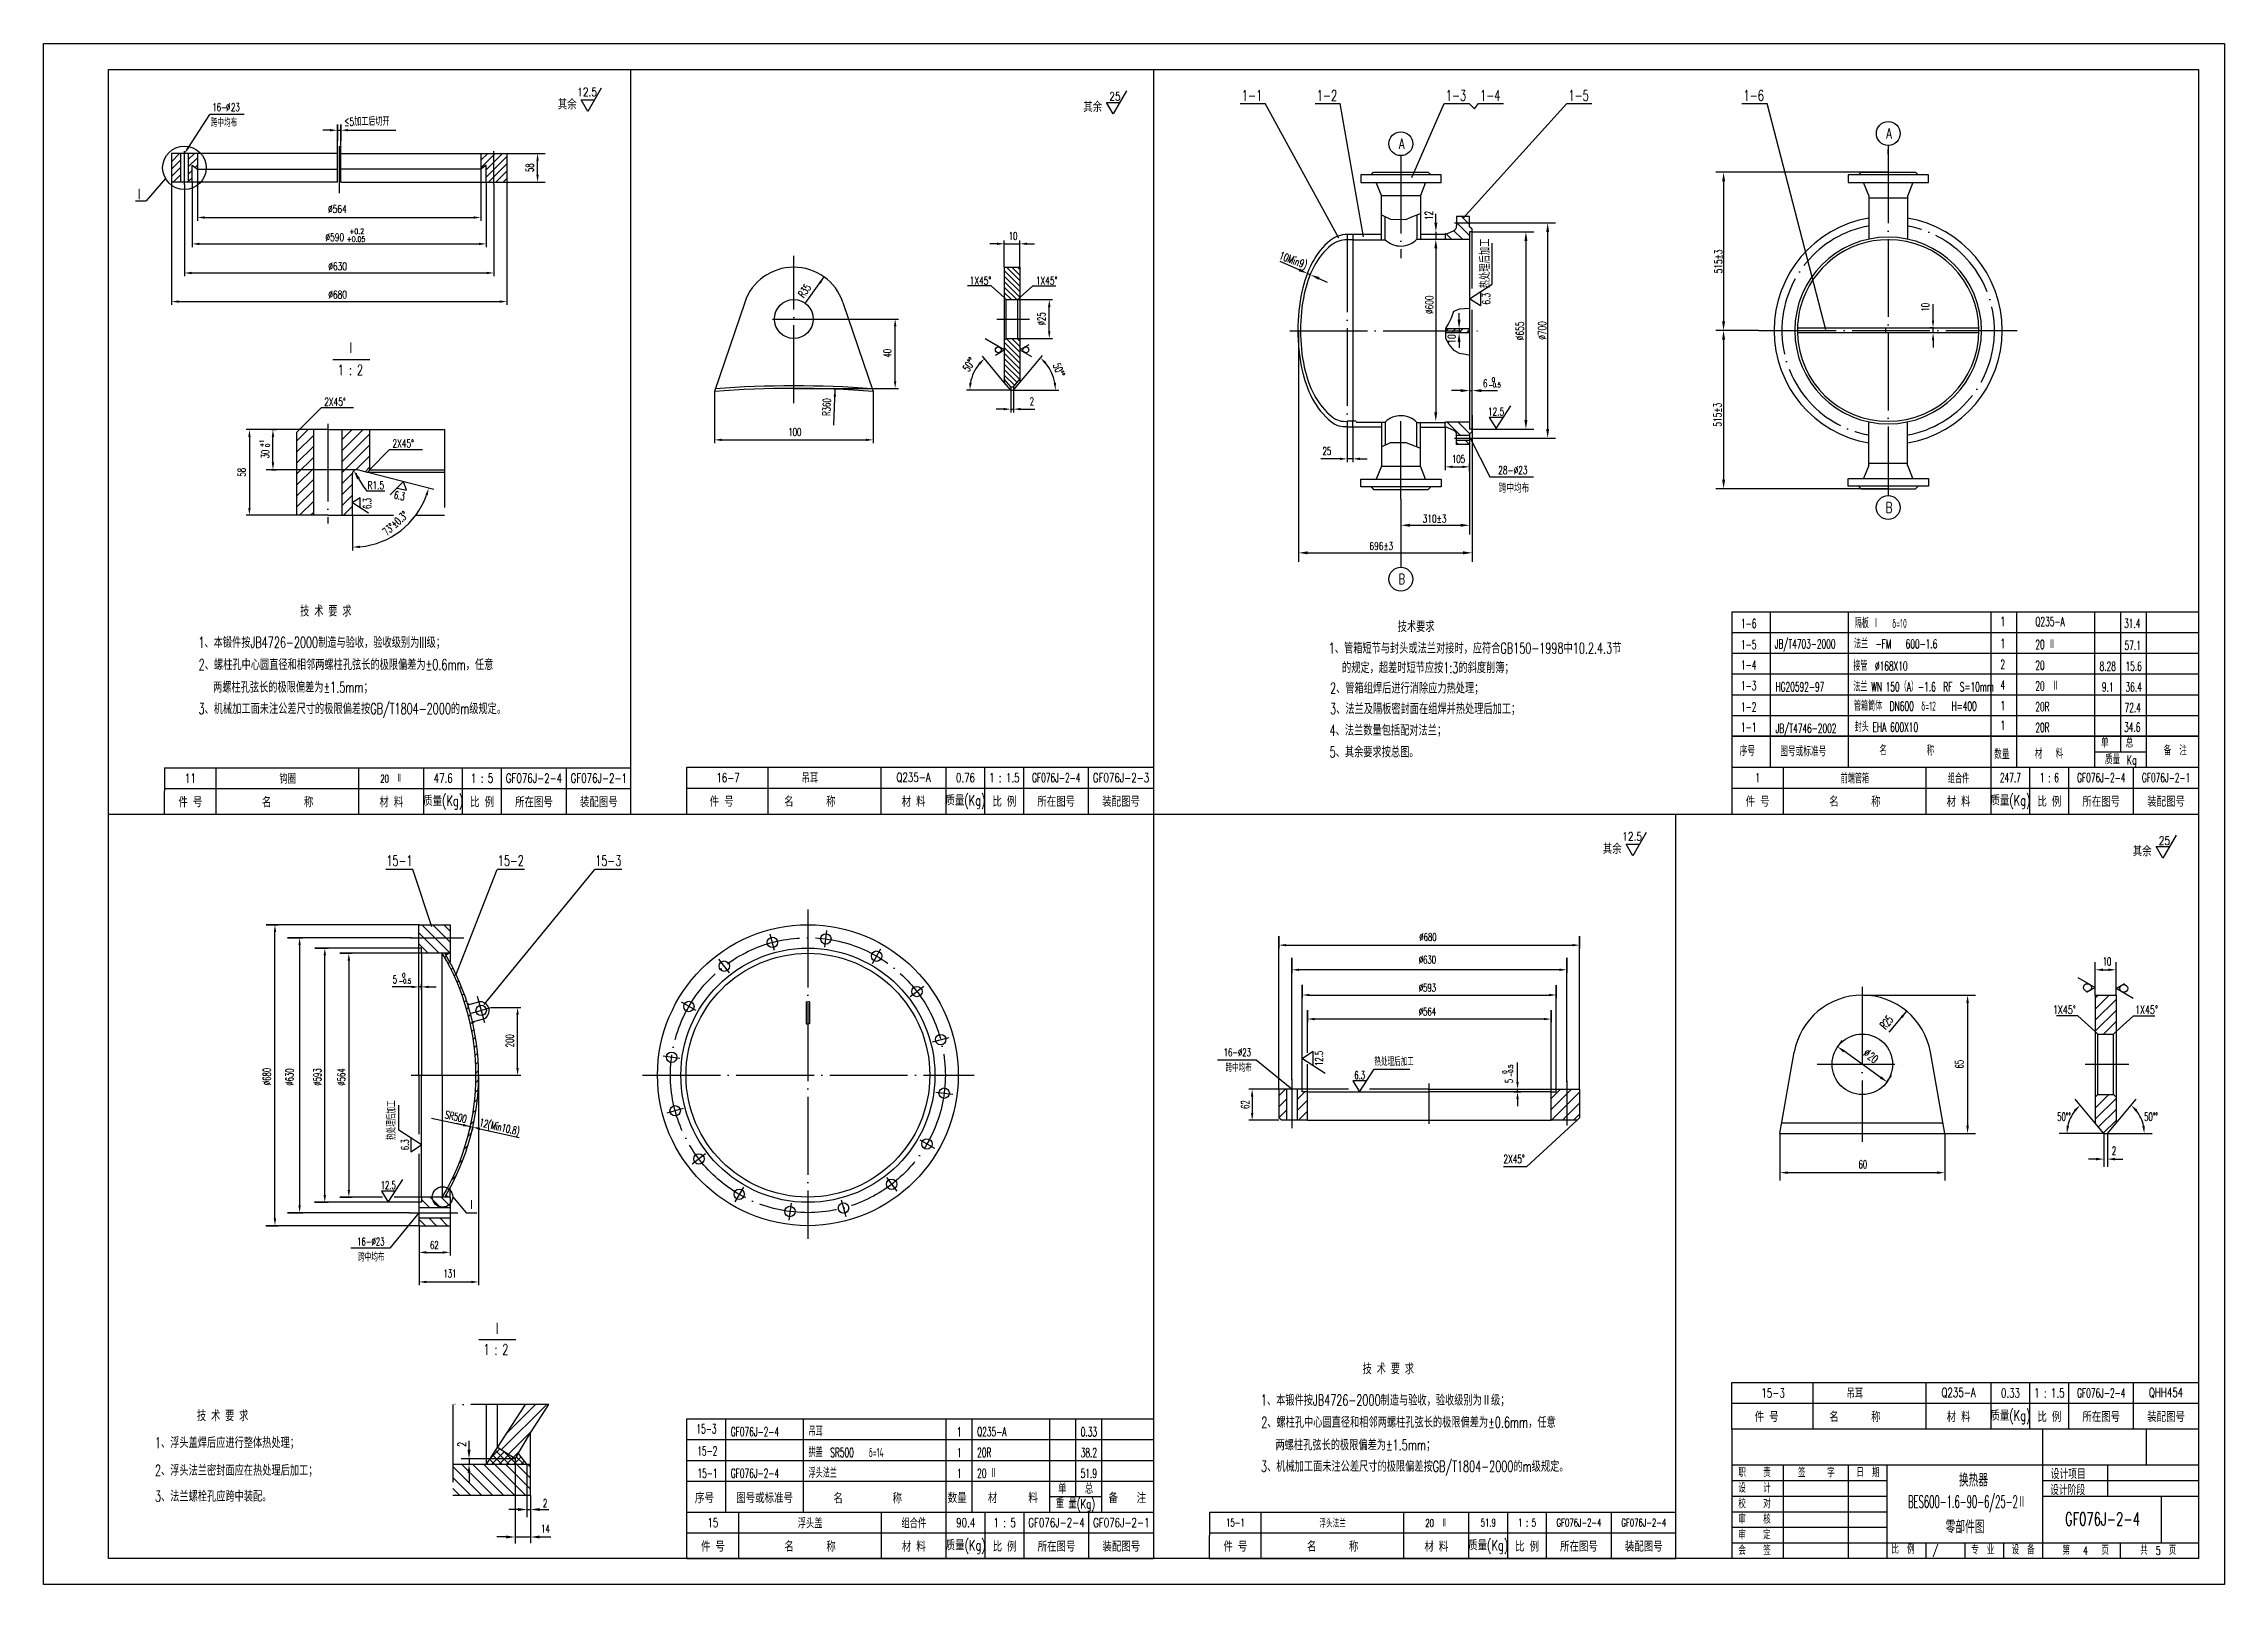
# Model space of a CAD drawing. Extents: x -1018 to 1609, y -45 to 1303.
# Drawn here: x -109 to 732, y -45 to 549 of the extents above; entities that cross this region are included whole.
import ezdxf
from ezdxf.enums import TextEntityAlignment as Align

# ---------------------------------------------------------------- set-up
doc = ezdxf.new("R2010")
doc.units = 0
doc.header["$MEASUREMENT"] = 0
doc.linetypes.add('DASHDOT-M', pattern=[36, 30, -3, 0, -3])
doc.linetypes.add('DIVIDE-M', pattern=[39, 30, -3, 0, -3, 0, -3])
doc.layers.get('0').update_dxf_attribs({"linetype": 'CONTINUOUS'})
for name, color, linetype in [('1', 3, 'CONTINUOUS'), ('CDR_DWG1', 4, 'CONTINUOUS'), ('CDR_DWG2', 2, 'CONTINUOUS'), ('CDR_DWG3', 1, 'DASHDOT-M'), ('CDR_DWG4', 3, 'DIVIDE-M'), ('XS', 2, 'CONTINUOUS')]:
    doc.layers.add(name, color=color, linetype=linetype)
doc.styles.add('HZ', font='romans', dxfattribs={"width": 0.7, "bigfont": 'hz'})

msp = doc.modelspace()

# ---------------------------------------------------------------- texts
at = {"style": 'HZ'}
for s, height, width, p in [('12.5', 3.2, 0.8, (97.16, 528.99)), ('25', 3.2, 0.8, (302.36, 527.31)), ('16-', 3, 0.65, (-43.48, 523.25)), ('%%c', 3, 0.65, (-38.28, 523.25)), ('23', 3, 0.65, (-36.33, 523.25)), ('其余', 4, 0.7, (89.69, 523.85)), ('其余', 4, 0.7, (292.35, 522.86)), ('跨中均布', 3, 0.65, (-44.14, 517.14)), ('≤5加工后切开', 3, 0.7, (7.36, 517.61)), ('+0.2', 2.04, 0.7, (9.29, 475.85)), ('10', 3, 0.65, (263.6, 473.57)), ('1X45%%D', 3, 0.7, (248.55, 456.38)), ('1X45%%D', 3, 0.7, (274.07, 456.38)), ('0', 1.7, 0.7, (449.89, 418.85)), ('2X45%%D', 3, 0.7, (-0.36, 409.65)), ('2', 3, 0.65, (271.68, 409.83)), ('6', 3, 0.7, (446.46, 416.76)), ('-0.5', 1.7, 0.7, (448.64, 416.77)), ('2X45%%D', 3, 0.7, (25.94, 393.58)), ('100', 3, 0.65, (178.6, 397.99)), ('25', 3, 0.65, (384.62, 390.66)), ('105', 3, 0.65, (434.54, 387.59)), ('跨中均布', 3.2, 0.7, (452.61, 376.14)), ('           技 术 要 求', 4.2, 0.65, (-32.04, 328.38)), ('Q235-A', 3.5, 0.6, (659.51, 324.69)), ('1、本锻件按JB4726-2000制造与验收，验收级别为III级；', 4.2, 0.65, (-48.91, 316.29)), ('技术要求', 4.2, 0.65, (413.6, 322.42)), ('1-6', 3.5, 0.6, (546.01, 323.94)), ('JB/T4703-2000', 3.5, 0.6, (558.98, 316.08)), ('法兰  -FM   600-1.6', 3.5, 0.6, (589.55, 316.08)), ('隔板 Ⅰ   δ=10', 3.5, 0.6, (589.83, 323.96)), ('31.4', 3.5, 0.6, (693.72, 323.96)), ('2、螺柱孔中心圆直径和相邻两螺柱孔弦长的极限偏差为%%P0.6mm，任意', 4.2, 0.65, (-48.78, 307.75)), ('1、管箱短节与封头或法兰对接时，应符合GB150-1998中10.2.4.3节', 4.2, 0.65, (387, 314.09)), ('的规定，超差时短节应按1:3的斜度削簿；', 4.2, 0.65, (392.13, 306.57)), ('1-5', 3.5, 0.6, (546.01, 315.77)), ('1-4', 3.5, 0.6, (546.01, 307.94)), ('接管  %%C168X10', 3.5, 0.6, (589.31, 307.52)), ('20 Ⅱ', 3.5, 0.6, (659.51, 315.85)), ('20  ', 3.5, 0.6, (659.51, 307.85)), ('  两螺柱孔弦长的极限偏差为%%P1.5mm；', 4.2, 0.65, (-47, 299.03)), ('2、管箱组焊后进行消除应力热处理；', 4.2, 0.65, (387.53, 298.67)), ('1-3', 3.5, 0.6, (546.01, 299.94)), ('HG20592-97', 3.5, 0.6, (559.31, 299.52)), ('法兰 WN 150（A）-1.6  RF  S=10mm', 3.5, 0.6, (589.31, 299.52)), ('20  Ⅱ', 3.5, 0.6, (659.51, 299.85)), ('3、机械加工面未注公差尺寸的极限偏差按GB/T1804-2000的m级规定。', 4.2, 0.65, (-48.86, 290.75)), ('3、法兰及隔板密封面在组焊并热处理后加工；', 4.2, 0.65, (387.53, 290.72)), ('1-2', 3.5, 0.6, (546.01, 291.77)), ('管箱筒体  DN600  δ=12   H=400', 3.5, 0.6, (589.55, 292.08)), ('20R', 3.5, 0.6, (659.51, 291.85)), ('4、法兰数量包括配对法兰；', 4.2, 0.65, (387.35, 282.43)), ('1-1', 3.5, 0.6, (546.01, 283.94)), ('JB/T4746-2002', 3.5, 0.6, (559.31, 283.52)), ('封头 EHA 600X10', 3.5, 0.6, (589.83, 283.96)), ('20R', 3.5, 0.6, (659.51, 283.85)), ('34.6', 3.5, 0.6, (693.72, 283.96)), ('5、其余要求按总图。', 4.2, 0.65, (387.35, 274.06)), ('序号', 3.5, 0.65, (545.47, 274.7)), ('图号或标准号', 3.5, 0.65, (561.13, 274.51)), ('名         称', 3.5, 0.65, (599.33, 274.88)), ('单', 3.5, 0.65, (684.81, 277.89)), ('总', 3.5, 0.65, (694.34, 277.89)), ('备  注', 3.5, 0.65, (708.94, 274.85)), ('数量', 3.5, 0.65, (643.63, 273.43)), ('材   料', 3.5, 0.65, (659.29, 273.64)), ('质量', 3.5, 0.65, (686.3, 271.41)), ('Kg', 3.5, 0.65, (694.73, 271.36)), ('12.5', 3.2, 0.8, (500.16, 241.99)), ('其余', 4, 0.7, (492.69, 236.85)), ('其余', 4, 0.7, (697.08, 235.91)), ('25', 3.2, 0.8, (707.1, 240.36)), ('10', 3.2, 0.6, (685.49, 193.78)), ('-0.5', 1.7, 0.7, (28.43, 186.94)), ('0', 1.7, 0.7, (29.68, 189.23)), ('1X45%%D', 3.2, 0.7, (666.29, 175.17)), ('1X45%%D', 3.2, 0.7, (697.95, 175.17)), ('跨中均布', 3, 0.65, (347.22, 152.8)), ('50%%d%%d', 3.2, 0.6, (667.95, 133.9)), ('50%%d%%d', 3.2, 0.6, (701.47, 133.9)), ('2X45%%d', 3.2, 0.65, (454.39, 117.63)), ('60', 3.2, 0.6, (591.34, 115.57)), ('2', 3.2, 0.6, (689.03, 120.8)), ('跨中均布', 3, 0.65, (12.7, 79.79)), ('           技 术 要 求', 4.2, 0.65, (377.7, 36.26)), ('1、本锻件按JB4726-2000制造与验收，验收级别为Ⅱ级；', 4.2, 0.65, (360.83, 24.18)), ('       技 术 要 求', 4.2, 0.65, (-63.69, 18.16)), ('15-3', 3.5, 0.6, (143.15, 13.45)), ('2、螺柱孔中心圆直径和相邻两螺柱孔弦长的极限偏差为%%P0.6mm，任意', 4.2, 0.65, (360.96, 15.64)), ('1、浮头盖焊后应进行整体热处理；', 4.2, 0.65, (-65.67, 7.79)), ('15-2', 3.5, 0.6, (143.48, 4.92)), ('GF076J-2-4', 3.5, 0.6, (156.41, 12.34)), ('吊耳', 3.5, 0.6, (186.41, 12.34)), ('Q235-A', 3.5, 0.6, (251.41, 12.34)), ('  两螺柱孔弦长的极限偏差为%%P1.5mm；', 4.2, 0.65, (362.75, 6.92)), ('2、浮头法兰密封面应在热处理后加工；', 4.2, 0.65, (-65.67, -2.89)), ('拱盖  SR500   δ=14', 3.5, 0.6, (186.41, 4.34)), ('浮头法兰', 3.5, 0.6, (186.41, -3.66)), ('20R', 3.5, 0.6, (251.41, 4.34)), ('3、机械加工面未注公差尺寸的极限偏差按GB/T1804-2000的m级规定。', 4.2, 0.65, (360.88, -1.36)), ('职    责', 3.2, 0.7, (544.96, -3.35)), ('签     字', 3.2, 0.7, (567.97, -3.4)), ('日  期', 3.2, 0.7, (590.52, -3.31)), ('设计项目', 4, 0.65, (665.42, -4.17)), ('3、法兰螺栓孔应跨中装配。', 4.2, 0.65, (-65.67, -12.86)), ('15-1', 3.5, 0.6, (143.55, -3.66)), ('GF076J-2-4', 3.5, 0.6, (156.41, -3.66)), ('20 Ⅱ', 3.5, 0.6, (251.41, -3.66)), ('单', 3.5, 0.7, (282.68, -9.69)), ('总', 3.5, 0.7, (292.95, -9.74)), ('设    计', 3.2, 0.7, (544.96, -9.35)), ('设计阶段', 4, 0.65, (665.21, -10.32)), ('2', 3, 0.65, (83.96, -14.95)), ('序号', 4, 0.8, (142.58, -13.46)), ('图号或标准号', 4, 0.7, (158.53, -13.45)), ('名        称', 4, 0.8, (196, -13.56)), ('数量', 4, 0.8, (240.03, -13.44)), ('材     料', 4, 0.8, (255.57, -13.39)), ('重 量(Kg)', 3.5, 0.7, (281.75, -15.47)), ('备   注', 4, 0.8, (302.08, -13.44)), ('校    对', 3.2, 0.7, (544.96, -15.35)), ('审    核', 3.2, 0.7, (544.96, -21.35)), ('审    定', 3.2, 0.7, (544.96, -27.35)), ('GF076J-2-4', 5, 0.65, (670.99, -22.05)), ('会    签', 3.2, 0.7, (544.96, -33.35)), ('比  例', 3.2, 0.7, (603.99, -32.92)), ('/', 3.2, 0.7, (619.95, -33.1)), ('专  业', 3.2, 0.7, (634.77, -33.13)), ('设  备', 3.2, 0.7, (650.34, -33.14)), ('第   4   页', 3.2, 0.7, (669.94, -33.33)), ('共  5  页', 3.2, 0.7, (699.94, -33.33))]:
    msp.add_text(s, height=height, dxfattribs=dict(at, width=width)).set_placement(p)
for s, height, rotation, width, p in [('58', 3, 90, 0.65, (80.4, 499.73)), ('R35', 3, 54, 0.65, (184.57, 451.01)), ('10', 3, 90, 0.65, (618.56, 445.92)), ('%%c25', 3, 90, 0.65, (277.73, 440.62)), ('40', 3, 90, 0.65, (218.3, 428.22)), ('50%%d%%d', 3, 57.31974, 0.65, (248.2, 422.48)), ('50%%d%%d', 3, 292.91796, 0.65, (280.55, 425.32)), ('R360', 3, 88, 0.65, (194.74, 405.69)), ('+1', 1.7, 90, 0.7, (-23.61, 393.71)), ('30', 3, 90, 0.65, (-21.65, 389.31)), ('0', 1.7, 90, 0.7, (-21.38, 393.71)), ('58', 3, 90, 0.65, (-30.72, 382.32)), ('73%%d%%p0.3%%d', 3, 41.8869, 0.65, (23.8, 359.39)), ('R25', 3.2, 50, 0.6, (601.72, 168.93)), ('200', 3, 90, 0.65, (72.68, 162.31)), ('%%c', 3.2, 321.91219, 0.65, (592.88, 159.4)), ('20', 3.2, 321.91219, 0.65, (594.52, 158.11)), ('0', 1.7, 90, 0.7, (455.76, 152.13)), ('-0.5', 1.7, 90, 0.7, (458.05, 150.89)), ('65', 3.2, 90, 0.6, (631.78, 154.14)), ('SR500', 3, 347, 0.65, (45.96, 134.99)), ('12(Min10.8)', 3, 347, 0.65, (59.22, 131.94))]:
    msp.add_text(s, height=height, rotation=rotation, dxfattribs=dict(at, width=width)).set_placement(p)
for s, height, width, p in [('%%C564 ', 3, 0.7, (5.41, 484)), ('%%C590 ', 3, 0.7, (4.41, 473.1)), ('+0.05', 2.04, 0.7, (11.87, 472.86)), ('%%C630 ', 3, 0.7, (5.51, 461.9)), ('%%C680 ', 3, 0.7, (5.51, 451)), ('12.5', 3, 0.7, (451.51, 405.89)), ('R1.5', 3, 0.7, (19.52, 377.49)), ('28-%%C23', 3, 0.7, (458.02, 383.28)), ('310%%P3', 3, 0.7, (427.82, 364.58)), ('696%%P3 ', 3, 0.7, (408.02, 354.09)), ('%%C680 ', 3, 0.65, (425.94, 203.29)), ('%%C630 ', 3, 0.65, (425.74, 194.56)), ('5', 3, 0.65, (26.86, 186.95)), ('%%C593 ', 3, 0.65, (425.74, 183.78)), ('%%C564 ', 3, 0.65, (425.74, 174.57)), ('16-%%C23', 3, 0.65, (351.75, 158.82)), ('6.3', 3, 0.65, (398.95, 150.04)), ('热处理后加工', 3, 0.65, (412.21, 155.17)), ('12.5', 3, 0.65, (24.3, 107.64)), ('16-%%C23', 3, 0.65, (17.59, 85.9)), ('62', 3, 0.65, (42.09, 84.55)), ('131', 3, 0.65, (48.09, 73.59)), ('14', 3, 0.65, (84.93, -24.81))]:
    msp.add_text(s, height=height, dxfattribs=dict(at, width=width)).set_placement(p, align=Align.CENTER)
for s, height, rotation, width, p in [('12', 3, 90, 0.7, (427.12, 482.98)), ('热处理后加工', 3.5, 90, 0.7, (449.13, 464.52)), ('10Min9)', 3, 339.15926, 0.7, (372.8, 464.36)), ('515%%P3 ', 3, 90, 0.7, (538.73, 465.98)), ('%%C600 ', 3, 90, 0.7, (427.32, 449.28)), ('6.3', 3, 90, 0.7, (449.22, 450.88)), ('%%C655', 3, 90, 0.7, (462.22, 438.48)), ('%%C700', 3, 90, 0.7, (470.82, 438.68)), ('10', 3, 90, 0.7, (435.91, 435.38)), ('515%%P3 ', 3, 90, 0.7, (538.43, 406.88)), ('6.3', 3, 90, 0.65, (17.7, 371.94)), ('6.3', 3, 347.72462, 0.65, (28.33, 373.47)), ('12.5', 3, 90, 0.65, (384.76, 158)), ('%%C680 ', 3, 90, 0.65, (-20.99, 151.7)), ('%%C630 ', 3, 90, 0.65, (-12.26, 151.5)), ('%%C593 ', 3, 90, 0.65, (-1.48, 151.5)), ('%%C564 ', 3, 90, 0.65, (7.74, 151.5)), ('5', 3, 90, 0.65, (458.04, 149.31)), ('热处理后加工', 3, 90, 0.65, (27.13, 134.19)), ('62', 3, 90, 0.65, (356.27, 140.21)), ('6.3', 3, 90, 0.65, (32.26, 124.72)), ('2', 3.2, 90, 0.7, (54.28, 9.21))]:
    msp.add_text(s, height=height, rotation=rotation, dxfattribs=dict(at, width=width)).set_placement(p, align=Align.CENTER)
for s, height, width, p in [('1', 3.5, 0.6, (646.95, 326.46)), ('1', 3.5, 0.6, (646.95, 317.96)), ('2', 3.5, 0.6, (646.95, 309.96)), ('57.1', 3.5, 0.6, (697.07, 317.26)), ('4', 3.5, 0.6, (646.95, 301.96)), ('8.28', 3.5, 0.6, (687.41, 309.22)), ('9.1', 3.5, 0.6, (687.41, 301.22)), ('36.4', 3.5, 0.6, (697.41, 301.22)), ('15.6', 3.5, 0.6, (697.41, 309.22)), ('1', 3.5, 0.6, (646.95, 293.96)), ('72.4', 3.5, 0.6, (697.07, 293.26)), ('1', 3.5, 0.6, (646.95, 286.46)), ('11', 3.5, 0.7, (-51.99, 266.06)), ('钩圈', 3.5, 0.7, (-14.49, 266.06)), ('20  Ⅱ', 3, 0.65, (25.51, 266.06)), ('47.6', 3.5, 0.7, (45.51, 266.06)), ('1 : 5', 3.5, 0.7, (60.51, 266.06)), ('GF076J-2-4', 3.5, 0.7, (80.51, 266.06)), ('GF076J-2-1', 3.5, 0.7, (105.51, 266.06)), ('16-7', 3.5, 0.7, (155.36, 266.24)), ('吊耳', 3.5, 0.7, (186.91, 266.24)), ('Q235-A', 3.5, 0.7, (226.91, 266.24)), ('0.76', 3.5, 0.7, (246.91, 266.24)), ('1 : 1.5', 3.5, 0.7, (261.91, 266.24)), ('GF076J-2-4', 3.5, 0.6, (281.91, 266.24)), ('GF076J-2-3', 3.5, 0.7, (306.91, 266.24)), ('1', 3.5, 0.6, (552.41, 266.24)), ('前端管箱', 3.5, 0.6, (589.91, 266.24)), ('组合件', 3.5, 0.6, (629.91, 266.24)), ('247.7', 3.5, 0.6, (649.91, 266.24)), ('1 : 6', 3.5, 0.6, (664.91, 266.24)), ('GF076J-2-4', 3.5, 0.6, (684.91, 266.24)), ('GF076J-2-1', 3.5, 0.6, (709.91, 266.24)), ('件 号', 4, 0.7, (-51.99, 257.06)), ('名      称', 4, 0.7, (-14.49, 257.06)), ('材 料', 4, 0.7, (25.51, 257.06)), ('质量(Kg)', 4, 0.7, (45.51, 257.06)), ('比 例', 4, 0.7, (60.51, 257.06)), ('所在图号', 4, 0.7, (80.51, 257.06)), ('装配图号', 4, 0.7, (105.51, 257.06)), ('件 号', 4, 0.7, (152.89, 257.24)), ('名      称', 4, 0.7, (186.91, 257.24)), ('材 料', 4, 0.7, (226.91, 257.24)), ('质量(Kg)', 4, 0.7, (246.91, 257.24)), ('比 例', 4, 0.7, (261.91, 257.24)), ('所在图号', 4, 0.7, (281.91, 257.24)), ('装配图号', 4, 0.7, (306.91, 257.24)), ('件 号', 4, 0.7, (552.41, 257.24)), ('名      称', 4, 0.7, (589.91, 257.24)), ('材 料', 4, 0.7, (629.91, 257.24)), ('质量(Kg)', 4, 0.7, (649.91, 257.24)), ('比 例', 4, 0.7, (664.91, 257.24)), ('所在图号', 4, 0.7, (684.91, 257.24)), ('装配图号', 4, 0.7, (709.91, 257.24)), ('15-3', 3.5, 0.7, (558.36, 29.06)), ('吊耳', 3.5, 0.7, (589.91, 29.06)), ('Q235-A', 3.5, 0.7, (629.91, 29.06)), ('0.33', 3.5, 0.7, (649.91, 29.06)), ('1 : 1.5', 3.5, 0.7, (664.91, 29.06)), ('GF076J-2-4', 3.5, 0.6, (684.91, 29.06)), ('QHH454', 3.5, 0.7, (709.91, 29.06)), ('件 号', 4, 0.7, (555.89, 20.06)), ('名      称', 4, 0.7, (589.91, 20.06)), ('材 料', 4, 0.7, (629.91, 20.06)), ('质量(Kg)', 4, 0.7, (649.91, 20.06)), ('比 例', 4, 0.7, (664.91, 20.06)), ('所在图号', 4, 0.7, (684.91, 20.06)), ('装配图号', 4, 0.7, (709.91, 20.06)), ('1', 3.5, 0.6, (244.51, 14.04)), ('0.33', 3.5, 0.6, (294.51, 14.04)), ('1', 3.5, 0.6, (244.51, 6.04)), ('38.2', 3.5, 0.6, (294.51, 6.04)), ('1', 3.5, 0.6, (244.51, -1.96)), ('51.9', 3.5, 0.6, (294.51, -1.96)), ('换热器', 5, 0.65, (635.64, -4.3)), ('BES600-1.6-90-6/25-2Ⅱ', 4.75, 0.5, (633.13, -13.24)), ('15', 3.5, 0.7, (149.51, -20.94)), ('浮头盖', 3.5, 0.7, (187.01, -20.94)), ('组合件', 3.5, 0.7, (227.01, -20.94)), ('90.4', 3.5, 0.7, (247.01, -20.94)), ('1 : 5', 3.5, 0.7, (262.01, -20.94)), ('GF076J-2-4', 3.5, 0.7, (282.01, -20.94)), ('GF076J-2-1', 3.5, 0.7, (307.01, -20.94)), ('15-1', 3, 0.65, (351.01, -20.94)), ('浮头法兰', 3, 0.65, (388.51, -20.94)), ('20  Ⅱ', 3, 0.65, (428.51, -20.94)), ('51.9', 3, 0.65, (448.51, -20.94)), ('1 : 5', 3, 0.65, (463.51, -20.94)), ('GF076J-2-4', 3, 0.65, (483.51, -20.94)), ('GF076J-2-4', 3, 0.65, (508.51, -20.94)), ('零部件图', 5, 0.65, (632.41, -22.35)), ('件 号', 4, 0.7, (149.51, -29.94)), ('名      称', 4, 0.7, (187.01, -29.94)), ('材 料', 4, 0.7, (227.01, -29.94)), ('质量(Kg)', 4, 0.7, (247.01, -29.94)), ('比 例', 4, 0.7, (262.01, -29.94)), ('所在图号', 4, 0.7, (282.01, -29.94)), ('装配图号', 4, 0.7, (307.01, -29.94)), ('件 号', 4, 0.7, (351.01, -29.94)), ('名      称', 4, 0.7, (388.51, -29.94)), ('材 料', 4, 0.7, (428.51, -29.94)), ('质量(Kg)', 4, 0.7, (448.51, -29.94)), ('比 例', 4, 0.7, (463.51, -29.94)), ('所在图号', 4, 0.7, (483.51, -29.94)), ('装配图号', 4, 0.7, (508.51, -29.94))]:
    msp.add_text(s, height=height, dxfattribs=dict(at, width=width)).set_placement(p, align=Align.MIDDLE)
at = {"layer": 'CDR_DWG1', "style": 'HZ'}
for s, width, p in [('1-1', 0.7, (357.4, 529.25)), ('1-2', 0.7, (386.32, 529.25)), ('1-3', 0.7, (436.07, 529.25)), ('1-4', 0.7, (449.28, 529.25)), ('1-5', 0.7, (483.37, 529.25)), ('1-6', 0.7, (550.88, 529.25)), ('15-1', 0.68, (28.61, 234.24)), ('15-2', 0.68, (71.58, 234.24)), ('15-3', 0.68, (109.15, 234.24))]:
    msp.add_text(s, height=4, dxfattribs=dict(at, width=width)).set_placement(p, align=Align.MIDDLE)
at = {"layer": 'CDR_DWG2', "style": 'HZ', "width": 0.7}
for s, p in [('A', (603.12, 512.61)), ('A', (415.16, 508.68)), ('B', (603.07, 368.41)), ('B', (415.16, 340.81))]:
    msp.add_text(s, height=4, dxfattribs=at).set_placement(p, align=Align.CENTER)
at = {"layer": 'CDR_DWG2', "style": 'HZ'}
for s, height, width, p in [('I', 4, 0.68, (-72.25, 489.25)), ('I', 4, 0.7, (9.43, 430.06)), ('1 : 2', 4, 0.7, (4.78, 421.43)), ('I', 4.2, 0.65, (65.87, 51.87)), ('1 : 2', 4.2, 0.65, (61.06, 43.69))]:
    msp.add_text(s, height=height, dxfattribs=dict(at, width=width)).set_placement(p)
at = {"layer": 'CDR_DWG2', "style": 'HZ', "width": 0.65}
msp.add_text('Ⅰ', height=4, dxfattribs=at).set_placement((56.4, 101.54), align=Align.MIDDLE)

# ---------------------------------------------------------------- blocks, each defined once
blk = doc.blocks.new('*X59')
for p, q in [((167.24, 209.67), (172.68, 215.11)), ((167.24, 212.5), (169.85, 215.11)), ((169.24, 208.84), (175.51, 215.11)), ((169.24, 206.01), (177.24, 214.01)), ((170.17, 204.11), (177.24, 211.18)), ((173, 204.11), (177.24, 208.36)), ((175.82, 204.11), (177.24, 205.53))]:
    blk.add_line(p, q)
blk = doc.blocks.new('*X51')
at = {"color": 0}
for p, q in [((140.48, 68.82), (140.36, 68.95)), ((143.31, 68.82), (141.47, 70.66)), ((141.67, 70.96), (145.38, 74.67)), ((142.36, 68.82), (147.09, 73.55)), ((146.14, 68.82), (142.59, 72.37)), ((148.97, 68.82), (143.71, 74.08)), ((145.19, 68.82), (148.8, 72.43)), ((151.8, 68.82), (147.03, 73.59)), ((148.02, 68.82), (153.17, 73.97)), ((150.84, 68.82), (153.63, 71.61)), ((154.63, 68.82), (151.77, 71.67)), ((153.67, 68.82), (154.89, 70.04))]:
    blk.add_line(p, q, dxfattribs=at)
blk = doc.blocks.new('*X52')
at = {"color": 0}
for p, q in [((138.34, 56.82), (127.28, 67.89)), ((133.11, 66.29), (130.58, 68.82)), ((146.83, 56.82), (134.83, 68.82)), ((151.07, 56.82), (139.07, 68.82)), ((155.31, 56.82), (143.31, 68.82)), ((157.28, 59.1), (147.55, 68.82)), ((157.28, 63.34), (151.8, 68.82)), ((157.28, 67.58), (156.04, 68.82)), ((134.1, 56.82), (127.28, 63.64)), ((129.86, 56.82), (127.28, 59.4)), ((142.58, 56.82), (134.08, 65.32))]:
    blk.add_line(p, q, dxfattribs=at)
blk = doc.blocks.new('*X56')
for p, q in [((9.98, 45.33), (10.61, 45.97)), ((11.23, 43.05), (11.88, 43.7)), ((12.44, 40.72), (13.1, 41.39)), ((13.58, 38.33), (14.26, 39.01)), ((14.67, 35.88), (15.37, 36.58)), ((15.69, 33.37), (16.41, 34.09)), ((16.66, 30.8), (17.39, 31.53)), ((17.56, 28.16), (18.31, 28.92)), ((18.39, 25.46), (19.16, 26.23)), ((19.14, 22.68), (19.94, 23.47)), ((19.83, 19.83), (20.64, 20.64)), ((20.43, 16.89), (21.27, 17.73)), ((20.94, 13.87), (21.81, 14.73)), ((21.37, 10.76), (22.26, 11.65)), ((21.69, 7.55), (22.61, 8.47)), ((21.9, 4.22), (22.85, 5.18)), ((22, 0.78), (22.98, 1.77)), ((21.77, -6.52), (22.84, -5.45)), ((21.96, -2.79), (22.98, -1.77)), ((20.84, -14.51), (22.02, -13.33)), ((21.41, -10.41), (22.53, -9.29)), ((18.93, -23.5), (20.28, -22.15)), ((20.04, -18.86), (21.29, -17.6)), ((15.41, -34.09), (17.05, -32.45)), ((17.44, -28.52), (18.91, -27.06)), ((12.56, -40.48), (14.48, -38.56))]:
    blk.add_line(p, q)
blk = doc.blocks.new('*X57')
at = {"color": 0}
for p, q in [((139.69, 161.53), (136.66, 164.57)), ((143.94, 161.53), (139.94, 165.53)), ((147.66, 162.05), (144.18, 165.53)), ((138.21, 154.53), (135.66, 157.08)), ((142.45, 154.53), (139.45, 157.53)), ((146.69, 154.53), (143.69, 157.53))]:
    blk.add_line(p, q, dxfattribs=at)
blk = doc.blocks.new('*X58')
at = {"color": 0}
for p, q in [((147.66, 259.63), (136.76, 270.53)), ((147.66, 263.88), (141, 270.53)), ((147.66, 268.12), (145.25, 270.53)), ((143.52, 259.53), (135.66, 267.39)), ((139.27, 259.53), (135.66, 263.15))]:
    blk.add_line(p, q, dxfattribs=at)
blk = doc.blocks.new('*X61')
for p, q in [((97.49, 122.95), (101.86, 127.31)), ((114.99, 119.24), (123.07, 127.31)), ((114.99, 123.48), (118.83, 127.31)), ((97.49, 118.71), (103.99, 125.21)), ((97.49, 114.46), (103.99, 120.96)), ((114.99, 114.99), (125.49, 125.49)), ((114.99, 110.75), (125.49, 121.25)), ((97.49, 110.22), (103.99, 116.72)), ((97.49, 105.98), (103.99, 112.48)), ((114.99, 106.51), (119, 110.51)), ((120.35, 111.87), (125.49, 117.01)), ((123.8, 111.07), (125.49, 112.77)), ((97.49, 101.74), (103.99, 108.24)), ((97.49, 97.49), (103.99, 103.99)), ((114.99, 102.27), (118.99, 106.27)), ((114.99, 98.02), (118.99, 102.02)), ((98.56, 94.31), (103.99, 99.75)), ((102.8, 94.31), (103.99, 95.51)), ((115.53, 94.31), (118.99, 97.78))]:
    blk.add_line(p, q)
blk = doc.blocks.new('*X60')
for p, q in [((47.89, 211.94), (51.06, 215.11)), ((47.89, 214.77), (48.23, 215.11)), ((47.89, 209.11), (51.39, 212.61)), ((54.39, 212.78), (56.72, 215.11)), ((54.39, 209.96), (57.89, 213.46)), ((57.02, 209.76), (57.89, 210.63)), ((47.89, 206.28), (51.39, 209.78)), ((48.54, 204.11), (51.39, 206.96)), ((51.37, 204.11), (51.39, 204.13)), ((54.39, 207.13), (55.89, 208.63)), ((54.39, 204.3), (55.89, 205.8))]:
    blk.add_line(p, q)
blk = doc.blocks.new('*X50')
for p, q in [((18.71, 5.45), (36.26, 23)), ((20.8, 11.96), (31.84, 23)), ((21.38, 3.71), (30.56, 12.89))]:
    blk.add_line(p, q)
blk = doc.blocks.new('*X55')
for p, q in [((120.32, 159.7), (115.19, 164.82)), ((124.13, 160.13), (119.43, 164.82)), ((124, 164.5), (123.68, 164.82)), ((119.77, 156), (119, 156.77)), ((124, 156.01), (122.35, 157.67))]:
    blk.add_line(p, q)
blk = doc.blocks.new('*X89')
at = {"layer": '1', "color": 0, "linetype": 'Continuous'}
for p, q in [((-21950.87, -21632.62), (-21945.48, -21627.22)), ((-21950.87, -21628.37), (-21949.72, -21627.22)), ((-21950.87, -21636.86), (-21942.87, -21628.86)), ((-21950.87, -21641.1), (-21942.87, -21633.1)), ((-21947.75, -21642.22), (-21942.87, -21637.34)), ((-21950.87, -21670.8), (-21945.63, -21665.55)), ((-21950.87, -21666.56), (-21949.87, -21665.55)), ((-21950.87, -21675.04), (-21942.87, -21667.04)), ((-21949.64, -21678.05), (-21942.87, -21671.28)), ((-21947.7, -21680.36), (-21942.87, -21675.53))]:
    blk.add_line(p, q, dxfattribs=at)
blk = doc.blocks.new('MM')
at = {"layer": 'XS', "color": 3}
blk.add_lwpolyline([(3.85, 6.67), (0, 0), (-1.93, 3.33)], dxfattribs=at)
blk.add_circle((0, 3), 1.5, dxfattribs=at)
blk = doc.blocks.new('*X53')
for p, q in [((115.19, 200.04), (115.76, 200.61)), ((116.99, 199.01), (118.59, 200.61)), ((119.82, 199.01), (121.42, 200.61)), ((122.65, 199.01), (124, 200.37))]:
    blk.add_line(p, q)
blk = doc.blocks.new('*X54')
for p, q in [((124, 240.87), (120.87, 244)), ((116.96, 235.18), (114.65, 237.49)), ((121.21, 235.18), (117.79, 238.6)), ((124, 236.62), (119, 241.62))]:
    blk.add_line(p, q)

# ---------------------------------------------------------------- linework, layer by layer
for p, q in [((-108.59, 549.24), (732.41, 549.24)), ((-108.59, -44.76), (-108.59, 549.24)), ((732.41, 549.24), (732.41, -44.76)), ((117.91, 252.24), (117.91, 539.24)), ((319.41, 539.24), (319.41, -34.76)), ((309.07, 531.07), (303.92, 522.15)), ((-52.78, 509.21), (-44.55, 521.89)), ((-31.23, 521.89), (-44.55, 521.89)), ((303.92, 522.15), (301.34, 526.61)), ((301.34, 526.61), (306.5, 526.61)), ((352.85, 526.17), (362.55, 526.17)), ((390.86, 474.24), (362.55, 526.17)), ((381.77, 526.17), (391.47, 526.17)), ((400.39, 474.79), (391.47, 526.17)), ((419.05, 497.66), (431.52, 526.17)), ((431.52, 526.17), (441.22, 526.17)), ((438.69, 481.83), (478.82, 526.17)), ((441.22, 526.17), (443.24, 524.16)), ((443.24, 524.16), (444.73, 526.17)), ((444.73, 526.17), (454.43, 526.17)), ((478.82, 526.17), (488.52, 526.17)), ((546.33, 526.17), (556.03, 526.17)), ((578.74, 438.89), (556.03, 526.17)), ((1.9, 515.86), (-0.9, 515.86)), ((4.7, 518.1), (4.7, 511.79)), ((4.7, 506.92), (4.7, 518.1)), ((4.7, 515.86), (6.05, 515.86)), ((6.05, 518.1), (6.05, 511.79)), ((6.05, 506.92), (6.05, 518.1)), ((8.85, 515.86), (27.28, 515.86)), ((-49.3, 506.86), (-49.3, 500.86)), ((69.99, 506.86), (84.82, 506.86)), ((81.56, 506.86), (83.15, 506.86)), ((602.79, 506.6), (602.79, 508.44)), ((-61.61, 497.25), (-69.09, 488.62)), ((-49.3, 500.86), (-49.3, 480.95)), ((60.05, 500.86), (60.05, 480.95)), ((81.9, 498.66), (81.9, 504.06)), ((602.74, 499.65), (536.28, 499.65)), ((-73.2, 488.62), (-69.09, 488.62)), ((-59.3, 495.86), (-59.3, 448.54)), ((-54.3, 494.96), (-54.3, 459.57)), ((-51.3, 495.86), (-51.3, 470.77)), ((62.05, 495.86), (62.05, 470.77)), ((65.05, 494.96), (65.05, 459.57)), ((69.99, 495.86), (84.82, 495.86)), ((70.05, 495.86), (70.05, 448.54)), ((81.56, 495.86), (83.15, 495.86)), ((539.28, 496.15), (539.28, 442.15)), ((-46.5, 482.2), (57.25, 482.2)), ((428.31, 480.17), (428.31, 483.67)), ((442.32, 480.12), (474.43, 480.12)), ((-48.5, 472.02), (59.25, 472.02)), ((259.1, 472.07), (256.3, 472.07)), ((261.9, 463.06), (261.9, 473.32)), ((261.9, 472.07), (267.9, 472.07)), ((267.9, 463.06), (267.9, 473.32)), ((270.7, 472.07), (273.5, 472.07)), ((428.31, 476.69), (428.31, 473.84)), ((442.39, 476.65), (466.05, 476.65)), ((450.03, 456.51), (450.03, 472.31)), ((463.05, 473.15), (463.05, 404.15)), ((471.43, 476.62), (471.43, 400.68)), ((267.9, 457.87), (262.72, 463.06)), ((267.9, 459.99), (264.84, 463.06)), ((267.9, 462.11), (266.96, 463.06)), ((375.61, 462.02), (368.28, 465.19)), ((428.28, 470.74), (428.28, 407.15)), ((-51.5, 460.82), (62.25, 460.82)), ((185.33, 449.47), (192.39, 459.3)), ((256.87, 455.85), (247.7, 455.85)), ((261.9, 451.31), (256.87, 455.85)), ((267.9, 455.75), (261.9, 461.75)), ((267.9, 453.63), (261.9, 459.63)), ((267.9, 451.51), (261.9, 457.51)), ((266.73, 450.56), (261.9, 455.39)), ((267.9, 451.31), (272.94, 455.85)), ((272.94, 455.85), (281.78, 455.85)), ((378.88, 460.59), (379.99, 460.13)), ((383.22, 458.73), (386.43, 457.34)), ((441.33, 450.81), (450.03, 456.51)), ((-56.5, 449.79), (67.25, 449.79)), ((264.61, 450.56), (261.9, 453.26)), ((266.73, 450.56), (280.48, 450.56)), ((279.23, 438.36), (279.23, 447.76)), ((434.4, 443.54), (435.27, 446.08)), ((435.27, 446.08), (437.51, 446.97)), ((437.51, 446.97), (439.38, 447.12)), ((439.38, 447.12), (441.37, 447.28)), ((445.5, 448.18), (441.33, 450.81)), ((445.5, 453.54), (445.5, 448.18)), ((620.06, 442.49), (620.06, 448.82)), ((192.89, 443.06), (221.05, 443.06)), ((219.8, 419.11), (219.8, 440.26)), ((375.39, 438.82), (375.39, 349.43)), ((432.17, 439.36), (433.04, 441)), ((432.17, 437.71), (432.17, 439.36)), ((432.17, 435.62), (432.17, 437.71)), ((433.04, 441), (434.4, 443.54)), ((437.27, 442.86), (437.27, 445.32)), ((437.27, 439.27), (437.27, 437.71)), ((441.33, 439.34), (441.33, 437.77)), ((552.68, 438.65), (536.28, 438.65)), ((552.68, 438.65), (536.28, 438.65)), ((620.06, 439.69), (618.81, 439.69)), ((620.06, 437.69), (618.81, 437.69)), ((620.06, 437.69), (620.06, 439.69)), ((261.9, 431.19), (254.55, 435.44)), ((258.44, 429.19), (261.9, 431.19)), ((267.9, 428.17), (261.9, 434.17)), ((267.9, 426.05), (261.9, 432.05)), ((267.9, 423.93), (261.9, 429.93)), ((267.9, 430.29), (262.65, 435.55)), ((267.9, 432.42), (264.76, 435.56)), ((267.9, 434.54), (266.88, 435.56)), ((267.15, 435.56), (280.48, 435.56)), ((271.37, 433.17), (267.9, 431.17)), ((267.9, 431.17), (272.34, 428.61)), ((271.43, 422.83), (276.63, 429.03)), ((433.41, 433.23), (432.17, 435.62)), ((435.4, 430.99), (433.41, 433.23)), ((437.38, 429.8), (435.4, 430.99)), ((437.27, 434.21), (437.27, 431.9)), ((439.76, 429.34), (437.38, 429.8)), ((441.37, 429.05), (439.76, 429.34)), ((539.28, 435.15), (539.28, 380.3)), ((620.06, 434.89), (620.06, 432.09)), ((258.28, 422.95), (253.43, 428.73)), ((261.9, 418.63), (258.28, 422.95)), ((267.9, 421.81), (261.9, 427.81)), ((267.82, 419.77), (261.9, 425.69)), ((266.85, 418.61), (261.9, 423.57)), ((265.89, 417.46), (261.9, 421.45)), ((267.9, 418.63), (271.43, 422.83)), ((150.1, 415.15), (150.1, 395.24)), ((180.71, 416.31), (192.96, 416.31)), ((180.71, 416.31), (221.05, 416.31)), ((196.1, 402.16), (196.64, 416)), ((211.33, 415.15), (211.33, 395.24)), ((254.87, 415.65), (247.33, 415.65)), ((264.4, 415.65), (254.87, 415.65)), ((264.4, 415.65), (264.4, 407.08)), ((265.4, 415.65), (265.4, 407.08)), ((265.4, 415.65), (274.78, 415.65)), ((274.78, 415.65), (282.87, 415.65)), ((437.83, 415.47), (434.33, 415.47)), ((441.33, 415.47), (442.39, 415.47)), ((445.89, 415.47), (452.13, 415.47)), ((-9.95, 400.44), (-1.46, 408.93)), ((-1.46, 408.93), (10.87, 408.93)), ((261.6, 408.33), (258.8, 408.33)), ((264.4, 408.33), (265.4, 408.33)), ((268.2, 408.33), (273.65, 408.33)), ((442.34, 406.02), (442.34, 360.05)), ((454.25, 405.06), (448.88, 405.06)), ((448.88, 405.06), (451.51, 400.9)), ((451.51, 400.9), (457.21, 409.6)), ((-29.01, 400.44), (-30.47, 400.44)), ((-10.01, 400.44), (-30.31, 400.44)), ((-29.22, 397.64), (-29.22, 370.24)), ((-23.05, 400.44), (-29.01, 400.44)), ((-20.65, 400.44), (-18.9, 400.44)), ((-20.15, 387.76), (-20.15, 397.64)), ((1.05, 400.44), (6.05, 400.44)), ((1.05, 400.44), (6.55, 400.44)), ((6.55, 400.44), (17.05, 400.44)), ((152.9, 396.49), (208.53, 396.49)), ((394.1, 401.37), (394.1, 387.91)), ((396.25, 401.66), (396.25, 387.91)), ((431.97, 401.65), (431.97, 384.84)), ((436.33, 398.36), (436.33, 398.37)), ((441.49, 397.09), (449.18, 382.27)), ((442.32, 397.18), (474.43, 397.18)), ((442.39, 400.65), (466.05, 400.65)), ((17.05, 384.94), (24.83, 392.72)), ((24.83, 392.72), (37.46, 392.72)), ((391.3, 389.16), (384, 389.16)), ((396.25, 389.16), (394.1, 389.16)), ((399.05, 389.16), (401.85, 389.16)), ((441.33, 394.66), (441.33, 360.01)), ((441.33, 384.46), (441.33, 387.34)), ((12.36, 384.96), (-22.71, 384.96)), ((-20.65, 384.96), (-18.9, 384.96)), ((11.76, 383.2), (11.8, 383.38)), ((12.84, 381.59), (14.69, 378.63)), ((14.69, 378.63), (16.04, 376.74)), ((41.84, 377.35), (16.41, 383.93)), ((30.18, 380.37), (24.99, 375.26)), ((31.36, 377.12), (30.18, 380.37)), ((434.77, 386.09), (438.53, 386.09)), ((449.18, 382.27), (466.02, 382.27)), ((13.48, 374.13), (10.57, 372.29)), ((10.57, 372.29), (16.66, 368.3)), ((13.48, 370.37), (13.48, 374.13)), ((22.94, 376.74), (16.04, 376.74)), ((27.69, 377.92), (31.36, 377.12)), ((414.83, 373.59), (414.83, 347.4)), ((602.74, 377.65), (536.28, 377.65)), ((-29.01, 367.44), (-30.47, 367.44)), ((-11.01, 367.44), (-29.01, 367.44)), ((10.55, 367.44), (10.55, 353.87)), ((418.33, 363.55), (438.84, 363.55)), ((442.34, 361.51), (442.34, 349.43)), ((378.89, 352.93), (438.84, 352.93)), ((692.41, 282.24), (692.41, 330.24)), ((542.41, 322.24), (722.41, 322.24)), ((542.41, 314.24), (722.41, 314.24)), ((542.41, 314.24), (722.41, 314.24)), ((542.41, 306.24), (722.41, 306.24)), ((542.41, 298.24), (722.41, 298.24)), ((542.41, 298.24), (722.41, 298.24)), ((542.41, 290.24), (722.41, 290.24)), ((722.41, 282.24), (542.41, 282.24)), ((542.41, 282.24), (722.41, 282.24)), ((692.41, 276.24), (692.41, 282.24)), ((-61.99, 262.06), (118.01, 262.06)), ((139.41, 262.24), (319.41, 262.24)), ((139.41, 262.24), (319.41, 262.24)), ((542.41, 262.24), (722.41, 262.24)), ((542.41, 262.24), (722.41, 262.24)), ((-83.59, 252.24), (722.41, 252.24)), ((-62.09, 252.24), (117.91, 252.24)), ((520.91, -34.76), (520.91, 252.24)), ((542.41, 252.24), (722.41, 252.24)), ((33.84, 230.87), (23.39, 230.87)), ((41.08, 208.8), (33.84, 230.87)), ((50.35, 190.1), (66.35, 230.87)), ((61.3, 178.81), (103.93, 230.87)), ((76.8, 230.87), (66.35, 230.87)), ((114.38, 230.87), (103.93, 230.87)), ((36.31, 209.53), (-22.8, 209.53)), ((-22.8, 209.53), (-18.12, 209.53)), ((-19.37, 96.33), (-19.37, 206.73)), ((33.28, 204.53), (-14.5, 204.53)), ((-14.5, 204.53), (-8.63, 204.53)), ((32.95, 204.53), (53.4, 204.53)), ((367.77, 146.12), (367.77, 205.2)), ((367.77, 205.1), (367.77, 200.43)), ((483.77, 145.99), (483.77, 205.1)), ((483.77, 205.1), (483.77, 200.43)), ((-9.88, 201.73), (-9.88, 101.33)), ((36.22, 200.53), (-4, 200.53)), ((-4, 200.53), (1.09, 200.53)), ((-0.16, 105.33), (-0.16, 197.73)), ((37.2, 198.53), (5.64, 198.53)), ((5.64, 198.53), (10.37, 198.53)), ((9.12, 195.73), (9.12, 107.33)), ((370.57, 201.68), (480.97, 201.68)), ((372.77, 149.75), (372.77, 196.8)), ((372.77, 196.8), (372.77, 190.93)), ((478.77, 149.02), (478.77, 196.8)), ((478.77, 196.8), (478.77, 190.93)), ((682.61, 182.41), (682.61, 195.18)), ((690.61, 182.41), (690.61, 195.18)), ((33.35, 185.57), (25.87, 185.57)), ((36.15, 184.34), (36.15, 186.82)), ((37.15, 185.57), (36.15, 185.57)), ((37.15, 184.34), (37.15, 186.82)), ((39.95, 185.57), (42.75, 185.57)), ((475.97, 192.18), (375.57, 192.18)), ((376.77, 146.12), (376.77, 186.38)), ((376.77, 186.38), (376.77, 181.21)), ((474.77, 146.09), (474.77, 186.3)), ((474.77, 186.3), (474.77, 181.21)), ((685.61, 192.18), (687.61, 192.18)), ((64, 177.64), (75.43, 177.64)), ((378.77, 176.66), (378.77, 171.93)), ((378.77, 160.15), (378.77, 176.66)), ((379.57, 182.46), (471.97, 182.46)), ((472.77, 145.1), (472.77, 176.66)), ((472.77, 176.66), (472.77, 171.93)), ((592.78, 182.41), (636.38, 182.41)), ((633.38, 179.41), (633.38, 132.07)), ((74.18, 154.33), (74.18, 174.84)), ((469.97, 173.18), (381.57, 173.18)), ((603.14, 168.13), (609.89, 176.2)), ((675.9, 174.46), (667.64, 174.46)), ((682.61, 168.41), (675.9, 174.46)), ((690.61, 168.41), (697.32, 174.46)), ((697.32, 174.46), (705.58, 174.46)), ((381.05, 160.63), (376.89, 158)), ((381.05, 155.26), (381.05, 160.63)), ((583.29, 162.52), (585.03, 164.96)), ((599.84, 150.71), (585.73, 160.78)), ((59.15, 151.47), (59.15, 72.95)), ((62.15, 151.53), (75.43, 151.53)), ((359.06, 157.4), (344.06, 157.4)), ((372.77, 146.15), (359.06, 157.4)), ((376.89, 158), (385.59, 152.3)), ((378.77, 144.01), (378.77, 155.76)), ((398.88, 145.15), (404.58, 153.85)), ((404.58, 153.85), (418.33, 153.85)), ((459.81, 148.95), (459.81, 156.43)), ((602.28, 148.96), (604.02, 151.41)), ((367.77, 146.12), (356.22, 146.12)), ((357.47, 143.32), (357.47, 136.95)), ((396.25, 149.31), (398.88, 145.15)), ((401.62, 149.31), (396.25, 149.31)), ((458.57, 146.15), (461.06, 146.15)), ((458.57, 145.15), (461.06, 145.15)), ((459.81, 145.15), (459.81, 146.15)), ((478.77, 149.35), (478.77, 132.11)), ((28.45, 130.35), (28.45, 139.95)), ((41.04, 135.03), (55.98, 131.72)), ((459.81, 142.35), (459.81, 139.55)), ((682.61, 133.05), (674.85, 142.29)), ((690.61, 133.05), (698.37, 142.29)), ((37.15, 124.64), (28.45, 130.35)), ((32.99, 127.38), (32.99, 122.02)), ((53.25, 132.32), (50.51, 132.93)), ((55.98, 131.72), (55.71, 130.49)), ((55.98, 131.71), (56.93, 131.49)), ((56.93, 131.51), (56.66, 130.27)), ((59.66, 130.88), (74.82, 127.48)), ((367.77, 134.15), (356.22, 134.15)), ((482.77, 134.15), (463.22, 116.18)), ((561.01, 129.07), (561.01, 110.97)), ((624.56, 129.07), (624.56, 110.97)), ((624.95, 129.07), (636.38, 129.07)), ((685.95, 129.07), (668.69, 129.07)), ((685.95, 129.07), (685.95, 116.2)), ((687.28, 129.07), (704.53, 129.07)), ((687.28, 129.07), (687.28, 116.2)), ((32.99, 122.02), (37.15, 124.64)), ((682.95, 119.2), (679.95, 119.2)), ((690.28, 119.2), (693.28, 119.2)), ((24.3, 102.65), (30, 111.35)), ((463.22, 116.18), (454.39, 116.18)), ((564.01, 113.97), (621.56, 113.97)), ((36.18, 102.53), (-4.08, 102.53)), ((-4.08, 102.53), (1.09, 102.53)), ((5.64, 104.53), (10.37, 104.53)), ((22.15, 104.53), (5.64, 104.53)), ((27.04, 106.81), (21.67, 106.81)), ((21.67, 106.81), (24.3, 102.65)), ((38.3, 104.53), (26.54, 104.53)), ((49.17, 104.61), (54.34, 98.54)), ((36.18, 93.53), (-22.9, 93.53)), ((-22.8, 93.53), (-18.12, 93.53)), ((32.55, 98.53), (-14.5, 98.53)), ((-14.5, 98.53), (-8.63, 98.53)), ((36.15, 98.53), (24.9, 84.82)), ((36.18, 93.53), (36.18, 81.98)), ((48.15, 93.53), (48.15, 81.98)), ((54.34, 98.54), (58.46, 98.54)), ((24.9, 84.82), (9.9, 84.82)), ((36.18, 81.98), (36.18, 70.58)), ((38.98, 83.23), (45.35, 83.23)), ((38.98, 71.83), (56.35, 71.83)), ((59.15, 72.95), (59.15, 70.58)), ((289.51, -4.94), (289.51, 19.06)), ((542.41, 25.06), (722.41, 25.06)), ((542.41, 25.06), (722.41, 25.06)), ((55.46, 7.12), (55.46, 10.62)), ((79.21, 1.62), (79.21, 13.62)), ((139.51, 11.06), (319.51, 11.06)), ((542.41, 15.27), (722.41, 15.27)), ((662.4, -34.73), (662.4, 15.27)), ((702.4, 1.27), (702.4, 15.27)), ((73.15, 3.62), (52.46, 3.62)), ((55.46, 3.62), (55.46, 1.62)), ((73.21, 3.56), (73.21, -29.01)), ((77.8, 1.56), (77.8, -18.9)), ((79.21, -10.38), (79.21, 1.62)), ((139.51, 3.06), (319.51, 3.06)), ((542.4, 1.27), (722.4, 1.27)), ((562.4, -34.73), (562.4, 1.27)), ((587.4, -34.73), (587.4, 1.27)), ((602.4, -34.73), (602.4, 1.27)), ((687.4, -10.73), (687.4, 1.27)), ((687.4, -10.73), (687.4, 1.27)), ((55.46, -1.88), (55.46, -5.38)), ((139.51, -4.94), (319.51, -4.94)), ((289.51, -10.94), (289.51, -4.94)), ((542.4, -4.73), (602.4, -4.73)), ((662.4, -4.73), (722.4, -4.73)), ((74.3, -15.9), (70.8, -15.9)), ((77.8, -15.9), (79.17, -15.9)), ((79.21, -10.44), (79.21, -28.93)), ((82.71, -15.9), (86.21, -15.9)), ((279.51, -10.94), (299.51, -10.94)), ((542.4, -10.73), (602.4, -10.73)), ((542.4, -16.73), (602.4, -16.73)), ((662.4, -10.73), (722.4, -10.73)), ((708.02, -10.73), (708.02, -28.73)), ((139.51, -24.94), (319.51, -24.94)), ((341.01, -24.94), (521.01, -24.94)), ((542.4, -22.73), (602.4, -22.73)), ((69.71, -26.49), (66.21, -26.49)), ((73.28, -26.49), (79.23, -26.49)), ((82.71, -26.49), (87.01, -26.49)), ((542.4, -28.73), (722.4, -28.73)), ((617.4, -34.73), (617.4, -28.73)), ((632.4, -34.73), (632.4, -28.73)), ((647.4, -34.73), (647.4, -28.73)), ((692.4, -34.73), (692.4, -28.73)), ((139.41, -34.76), (319.41, -34.76)), ((340.91, -34.76), (520.91, -34.76)), ((732.41, -44.76), (-108.59, -44.76))]:
    msp.add_line(p, q)
for points in [[(106.41, 532.06), (101.26, 523.14), (98.68, 527.6), (103.84, 527.6)], [(407.33, 483.24), (410.86, 481.58), (416.7, 481.49), (418.45, 482.19), (422.33, 483.76)], [(407.33, 393.77), (410.86, 395.43), (416.7, 395.52), (418.45, 394.82), (422.33, 393.25)], [(509.41, 245.06), (504.26, 236.14), (501.68, 240.6), (506.84, 240.6)], [(713.81, 244.12), (708.66, 235.2), (706.08, 239.66), (711.23, 239.66)]]:
    msp.add_lwpolyline(points)
for centre, radius in [((-54.3, 501.37), 8.39), ((259.59, 431.19), 1.15), ((270.21, 431.17), 1.15), ((45.24, 104.61), 3.94)]:
    msp.add_circle(centre, radius)
for centre, radius, start, end in [((264.4, 415.65), 15.82, 140.15415, 169.84585), ((265.4, 415.65), 16.22, 9.90494, 40.09506), ((10.55, 385.44), 30.32, 275.29288, 340.20645), ((685.95, 129.07), 14.25, 142.08086, 167.91914), ((687.28, 129.07), 14.25, 12.08086, 37.91914)]:
    msp.add_arc(centre, radius, start, end)
for points in [[(1.9, 516.33), (1.9, 515.4), (4.7, 515.86)], [(8.85, 516.33), (8.85, 515.4), (6.05, 515.86)], [(-52.39, 508.95), (-53.17, 509.46), (-54.3, 506.86)], [(81.43, 504.06), (82.36, 504.06), (81.9, 506.86)], [(81.43, 498.66), (82.36, 498.66), (81.9, 495.86)], [(539.86, 496.15), (538.7, 496.15), (539.28, 499.65)], [(-46.5, 482.67), (-46.5, 481.74), (-49.3, 482.2)], [(57.25, 482.67), (57.25, 481.74), (60.05, 482.2)], [(428.89, 480.17), (427.73, 480.17), (428.31, 476.67)], [(472.01, 476.62), (470.85, 476.62), (471.43, 480.12)], [(-48.5, 472.49), (-48.5, 471.55), (-51.3, 472.02)], [(59.25, 472.49), (59.25, 471.55), (62.05, 472.02)], [(259.1, 472.54), (259.1, 471.61), (261.9, 472.07)], [(270.7, 472.54), (270.7, 471.61), (267.9, 472.07)], [(428.89, 470.33), (427.73, 470.33), (428.31, 473.83)], [(463.63, 473.15), (462.46, 473.15), (463.05, 476.65)], [(375.38, 461.49), (375.84, 462.56), (378.82, 460.64)], [(-51.5, 461.29), (-51.5, 460.35), (-54.3, 460.82)], [(62.25, 461.29), (62.25, 460.35), (65.05, 460.82)], [(190.38, 457.29), (191.14, 456.75), (192.39, 459.3)], [(382.99, 458.19), (383.45, 459.26), (380.01, 460.11)], [(-56.5, 450.26), (-56.5, 449.32), (-59.3, 449.79)], [(67.25, 450.26), (67.25, 449.32), (70.05, 449.79)], [(278.76, 447.76), (279.69, 447.76), (279.23, 450.56)], [(219.33, 440.26), (220.27, 440.26), (219.8, 443.06)], [(278.76, 438.36), (279.69, 438.36), (279.23, 435.56)], [(437.85, 442.86), (436.69, 442.86), (437.27, 439.36)], [(437.85, 434.21), (436.69, 434.21), (437.27, 437.71)], [(539.86, 442.15), (538.7, 442.15), (539.28, 438.65)], [(539.86, 435.15), (538.7, 435.15), (539.28, 438.65)], [(619.59, 442.49), (620.52, 442.49), (620.06, 439.69)], [(619.59, 434.89), (620.52, 434.89), (620.06, 437.69)], [(251.93, 426.12), (252.59, 425.46), (254.23, 427.77)], [(277.48, 425.77), (278.14, 426.43), (275.83, 428.08)], [(196.06, 413.22), (196.99, 413.18), (196.64, 416)], [(219.33, 419.11), (220.27, 419.11), (219.8, 416.31)], [(249.3, 418.4), (248.37, 418.48), (248.58, 415.65)], [(281.84, 418.48), (280.91, 418.4), (281.62, 415.65)], [(437.83, 414.89), (437.83, 416.05), (441.33, 415.47)], [(445.89, 414.89), (445.89, 416.05), (442.39, 415.47)], [(261.6, 408.8), (261.6, 407.86), (264.4, 408.33)], [(268.2, 408.8), (268.2, 407.86), (265.4, 408.33)], [(428.87, 407.15), (427.7, 407.15), (428.28, 403.65)], [(463.63, 404.15), (462.46, 404.15), (463.05, 400.65)], [(-29.69, 397.64), (-28.76, 397.64), (-29.22, 400.44)], [(-20.61, 397.64), (-19.68, 397.64), (-20.15, 400.44)], [(152.9, 396.95), (152.9, 396.02), (150.1, 396.49)], [(208.53, 396.95), (208.53, 396.02), (211.33, 396.49)], [(472.01, 400.68), (470.85, 400.68), (471.43, 397.18)], [(-20.61, 387.76), (-19.68, 387.76), (-20.15, 384.96)], [(391.3, 389.63), (391.3, 388.69), (394.1, 389.16)], [(399.05, 389.63), (399.05, 388.69), (396.25, 389.16)], [(13.33, 381.9), (12.34, 381.29), (10.99, 384.56)], [(434.77, 386.56), (434.77, 385.62), (431.97, 386.09)], [(438.53, 386.56), (438.53, 385.62), (441.33, 386.09)], [(539.86, 381.15), (538.7, 381.15), (539.28, 377.65)], [(-29.69, 370.24), (-28.76, 370.24), (-29.22, 367.44)], [(38.63, 375.31), (39.53, 375.04), (39.91, 377.85)], [(418.33, 362.97), (418.33, 364.14), (414.83, 363.55)], [(437.83, 362.97), (437.83, 364.14), (441.33, 363.55)], [(13.37, 354.79), (13.33, 355.72), (10.55, 355.12)], [(378.89, 352.35), (378.89, 353.52), (375.39, 352.93)], [(438.84, 352.35), (438.84, 353.52), (442.34, 352.93)], [(-19.84, 206.73), (-18.91, 206.73), (-19.37, 209.53)], [(-10.34, 201.73), (-9.41, 201.73), (-9.88, 204.53)], [(370.57, 202.14), (370.57, 201.21), (367.77, 201.68)], [(480.97, 202.14), (480.97, 201.21), (483.77, 201.68)], [(-0.63, 197.73), (0.3, 197.73), (-0.16, 200.53)], [(8.65, 195.73), (9.59, 195.73), (9.12, 198.53)], [(46.15, 198.53), (48.15, 198.53), (46.67, 197.67)], [(33.35, 186.04), (33.35, 185.1), (36.15, 185.57)], [(39.95, 186.04), (39.95, 185.1), (37.15, 185.57)], [(375.57, 192.64), (375.57, 191.71), (372.77, 192.18)], [(475.97, 192.64), (475.97, 191.71), (478.77, 192.18)], [(685.61, 192.68), (685.61, 191.68), (682.61, 192.18)], [(687.61, 192.68), (687.61, 191.68), (690.61, 192.18)], [(55.05, 178.62), (56.19, 178.94), (54.8, 179.4)], [(73.71, 174.84), (74.65, 174.84), (74.18, 177.64)], [(379.57, 182.93), (379.57, 182), (376.77, 182.46)], [(471.97, 182.93), (471.97, 182), (474.77, 182.46)], [(632.88, 179.41), (633.88, 179.41), (633.38, 182.41)], [(56.8, 172.08), (57.93, 172.4), (57, 171.28)], [(381.57, 173.65), (381.57, 172.72), (378.77, 173.18)], [(469.97, 173.65), (469.97, 172.72), (472.77, 173.18)], [(607.58, 174.22), (608.35, 173.58), (609.89, 176.2)], [(586.02, 161.18), (585.44, 160.37), (583.29, 162.52)], [(73.71, 154.33), (74.65, 154.33), (74.18, 151.53)], [(357.94, 143.32), (357, 143.32), (357.47, 146.12)], [(460.27, 148.95), (459.34, 148.95), (459.81, 146.15)], [(460.27, 142.35), (459.34, 142.35), (459.81, 145.15)], [(600.13, 151.11), (599.55, 150.3), (602.28, 148.96)], [(357.94, 136.95), (357, 136.95), (357.47, 134.15)], [(675.06, 137.49), (674.34, 138.18), (676.78, 139.99)], [(698.16, 137.49), (698.88, 138.18), (696.44, 139.99)], [(53.35, 132.78), (53.14, 131.87), (55.98, 131.71)], [(53.35, 132.78), (53.15, 131.87), (55.98, 131.72)], [(59.77, 131.34), (59.56, 130.43), (56.93, 131.49)], [(632.88, 132.07), (633.88, 132.07), (633.38, 129.07)], [(671.51, 132.11), (672.5, 132), (671.69, 129.07)], [(701.71, 132.11), (700.72, 132), (701.53, 129.07)], [(682.95, 119.7), (682.95, 118.7), (685.95, 119.2)], [(690.28, 119.7), (690.28, 118.7), (687.28, 119.2)], [(564.01, 114.47), (564.01, 113.47), (561.01, 113.97)], [(621.56, 114.47), (621.56, 113.47), (624.56, 113.97)], [(-10.34, 101.33), (-9.41, 101.33), (-9.88, 98.53)], [(-0.63, 105.33), (0.3, 105.33), (-0.16, 102.53)], [(8.65, 107.33), (9.59, 107.33), (9.12, 104.53)], [(48.15, 104.53), (46.15, 104.53), (46.67, 105.38)], [(46.15, 104.53), (46.15, 104.53), (46.15, 104.53)], [(48.15, 104.53), (46.15, 104.53), (46.15, 104.53)], [(-19.84, 96.33), (-18.91, 96.33), (-19.37, 93.53)], [(38.98, 83.7), (38.98, 82.77), (36.18, 83.23)], [(45.35, 83.7), (45.35, 82.77), (48.15, 83.23)], [(38.98, 72.29), (38.98, 71.36), (36.18, 71.83)], [(56.35, 72.29), (56.35, 71.36), (59.15, 71.83)], [(56.05, 7.12), (54.88, 7.12), (55.46, 3.62)], [(56.05, -1.88), (54.88, -1.88), (55.46, 1.62)], [(74.3, -16.48), (74.3, -15.31), (77.8, -15.9)], [(82.71, -16.48), (82.71, -15.31), (79.21, -15.9)], [(69.71, -27.07), (69.71, -25.91), (73.21, -26.49)], [(82.71, -27.07), (82.71, -25.91), (79.21, -26.49)]]:
    msp.add_solid(points)
at = {"layer": 'CDR_DWG1'}
for p, q in [((-83.59, 539.24), (722.41, 539.24)), ((-83.59, -34.76), (-83.59, 539.24)), ((722.41, 539.24), (722.41, -34.76)), ((-55.8, 506.86), (-59.3, 506.86)), ((-59.3, 506.86), (-59.3, 495.86)), ((-52.8, 506.86), (-55.8, 506.86)), ((-55.8, 506.86), (-55.8, 495.86)), ((-52.8, 506.86), (-52.8, 495.86)), ((-49.3, 506.86), (-52.8, 506.86)), ((4.7, 506.86), (-49.3, 506.86)), ((4.7, 495.86), (4.7, 506.86)), ((6.05, 506.86), (60.05, 506.86)), ((6.05, 495.86), (6.05, 506.86)), ((60.05, 506.86), (70.05, 506.86)), ((60.05, 506.86), (60.05, 500.86)), ((70.05, 506.86), (70.05, 495.86)), ((-51.3, 495.86), (-51.3, 502.36)), ((-51.3, 502.36), (-49.3, 500.86)), ((-49.3, 500.86), (4.7, 500.86)), ((60.05, 500.86), (6.05, 500.86)), ((62.05, 502.36), (60.05, 500.86)), ((62.05, 495.86), (62.05, 502.36)), ((430.33, 498.65), (399.33, 498.65)), ((399.33, 498.65), (399.33, 495.65)), ((403.33, 498.65), (404.33, 499.65)), ((404.33, 499.65), (425.33, 499.65)), ((425.33, 499.65), (426.33, 498.65)), ((430.33, 495.65), (430.33, 498.65)), ((587.28, 498.65), (587.28, 495.65)), ((589.13, 498.65), (587.28, 498.65)), ((591.28, 498.65), (589.13, 498.65)), ((591.28, 498.65), (592.28, 499.65)), ((618.28, 498.65), (591.28, 498.65)), ((592.28, 499.65), (593.59, 499.65)), ((593.59, 499.65), (613.28, 499.65)), ((613.28, 499.65), (614.28, 498.65)), ((618.28, 495.65), (618.28, 498.65)), ((-55.8, 495.86), (-59.3, 495.86)), ((-52.8, 495.86), (-55.8, 495.86)), ((-51.3, 495.86), (-52.8, 495.86)), ((4.68, 495.86), (-51.3, 495.86)), ((6.04, 495.86), (62.05, 495.86)), ((62.05, 495.86), (70.05, 495.86)), ((399.33, 495.65), (430.33, 495.65)), ((407.33, 490.65), (405.33, 495.65)), ((407.33, 473.65), (407.33, 490.65)), ((407.33, 490.65), (422.33, 490.65)), ((424.33, 495.65), (422.33, 490.65)), ((422.33, 490.65), (422.33, 473.83)), ((424.33, 495.65), (424.33, 495.65)), ((587.28, 495.65), (589.13, 495.65)), ((589.13, 495.65), (591.29, 495.65)), ((591.29, 495.65), (593.32, 495.65)), ((593.28, 495.65), (618.28, 495.65)), ((595.28, 490.65), (593.28, 495.65)), ((595.28, 490.65), (595.28, 489.75)), ((595.28, 489.78), (610.19, 489.78)), ((595.28, 489.75), (595.28, 473.87)), ((610.19, 490.69), (610.19, 489.78)), ((610.19, 489.78), (610.19, 473.83)), ((612.28, 495.65), (610.28, 490.65)), ((612.28, 495.65), (612.28, 495.65)), ((408.81, 473.65), (408.81, 482.54)), ((421.02, 483.23), (421.02, 473.83)), ((441.33, 482.65), (436.33, 482.65)), ((436.33, 482.65), (436.33, 478.95)), ((441.33, 478.65), (441.33, 482.65)), ((407.33, 475.67), (394.1, 475.64)), ((396.26, 473.65), (394.1, 473.66)), ((396.24, 475.65), (396.24, 473.66)), ((396.26, 473.65), (396.26, 403.66)), ((396.26, 473.65), (397.61, 473.65)), ((397.61, 473.65), (408.81, 473.65)), ((421.02, 473.83), (432.15, 473.83)), ((431.97, 475.71), (422.33, 475.7)), ((431.97, 475.71), (435.14, 477.12)), ((431.97, 475.71), (431.97, 473.83)), ((432.15, 473.83), (441.42, 473.83)), ((442.33, 477.65), (441.33, 478.65)), ((441.33, 476.65), (441.33, 474.07)), ((442.33, 476.65), (441.33, 476.65)), ((441.33, 474.07), (441.33, 439.34)), ((442.33, 476.92), (442.33, 477.65)), ((442.33, 454.8), (442.33, 476.92)), ((261.9, 463.06), (267.9, 463.06)), ((261.9, 463.06), (261.9, 451.31)), ((267.9, 463.06), (267.9, 451.31)), ((161.78, 449.5), (150.1, 415.15)), ((199.65, 449.5), (211.33, 415.15)), ((261.9, 451.31), (261.9, 418.63)), ((262.65, 450.56), (261.9, 451.31)), ((262.65, 450.56), (267.15, 450.56)), ((262.65, 435.56), (262.65, 450.56)), ((267.9, 451.31), (267.15, 450.56)), ((267.15, 435.56), (267.15, 450.56)), ((267.9, 451.31), (267.9, 418.63)), ((442.33, 400.82), (442.33, 446.59)), ((441.32, 439.26), (432.41, 439.26)), ((441.37, 437.71), (432.41, 437.71)), ((441.33, 437.77), (441.33, 403.5)), ((567.76, 439.69), (637.72, 439.69)), ((637.73, 437.69), (567.76, 437.69)), ((601.9, 437.56), (601.9, 439.77)), ((262.65, 435.56), (261.9, 434.81)), ((262.65, 435.56), (267.15, 435.56)), ((267.15, 435.56), (267.9, 434.81)), ((264.4, 416.88), (261.9, 419.86)), ((264.4, 415.65), (261.9, 418.63)), ((264.4, 416.88), (264.4, 415.65)), ((264.4, 416.88), (265.4, 416.88)), ((264.4, 415.65), (265.4, 415.65)), ((265.4, 416.88), (267.9, 419.86)), ((265.4, 415.65), (267.9, 418.63)), ((265.4, 416.88), (265.4, 415.65)), ((396.28, 403.66), (394.15, 403.7)), ((-9.95, 400.44), (-10.95, 399.44)), ((-10.95, 367.44), (-10.95, 399.44)), ((-4.45, 400.44), (-9.95, 400.44)), ((-4.45, 367.44), (-4.45, 400.44)), ((1.05, 400.44), (-4.45, 400.44)), ((1.05, 400.44), (46.05, 400.44)), ((6.55, 367.44), (6.55, 400.44)), ((17.05, 400.44), (17.05, 384.94)), ((407.33, 401.34), (394.1, 401.37)), ((396.25, 401.66), (396.26, 403.66)), ((397.57, 403.65), (396.28, 403.66)), ((397.61, 403.36), (408.81, 403.36)), ((407.33, 403.36), (407.33, 386.36)), ((408.81, 403.36), (408.81, 394.47)), ((421.02, 403.18), (432.15, 403.18)), ((421.02, 393.78), (421.02, 403.18)), ((422.33, 386.36), (422.33, 403.18)), ((431.97, 401.3), (422.33, 401.31)), ((431.97, 401.65), (431.97, 403.47)), ((431.97, 401.65), (435.16, 400.19)), ((432.1, 403.47), (441.42, 403.47)), ((436.33, 396.33), (436.33, 398.36)), ((436.33, 394.65), (436.33, 396.33)), ((436.38, 398.35), (441.36, 398.35)), ((436.38, 396.32), (441.36, 396.32)), ((441.33, 403.5), (441.33, 400.65)), ((442.33, 400.65), (441.33, 400.65)), ((442.33, 399.65), (441.33, 398.65)), ((441.33, 398.65), (441.33, 398.36)), ((441.33, 398.36), (441.33, 396.33)), ((441.33, 396.33), (441.33, 394.65)), ((442.33, 399.65), (442.33, 400.82)), ((595.28, 387.55), (595.28, 403.43)), ((610.19, 387.52), (610.19, 403.47)), ((441.33, 394.65), (436.33, 394.65)), ((595.28, 386.65), (595.28, 387.55)), ((595.28, 387.52), (610.19, 387.52)), ((610.19, 386.61), (610.19, 387.52)), ((10.55, 367.44), (10.55, 383.51)), ((11.96, 383.51), (12.14, 383.51)), ((16.35, 383.94), (12.43, 384.96)), ((17.05, 384.94), (16.35, 383.94)), ((17.05, 383.94), (16.35, 383.94)), ((17.05, 384.94), (46.05, 384.94)), ((46.05, 383.94), (17.05, 383.94)), ((399.33, 381.36), (430.33, 381.36)), ((399.33, 378.36), (399.33, 381.36)), ((407.33, 386.36), (405.33, 381.36)), ((407.33, 386.36), (422.33, 386.36)), ((424.33, 381.36), (422.33, 386.36)), ((424.33, 381.36), (424.33, 381.36)), ((430.33, 381.36), (430.33, 378.36)), ((587.28, 378.65), (587.28, 381.65)), ((587.28, 381.65), (589.13, 381.65)), ((589.13, 378.65), (587.28, 378.65)), ((589.13, 381.65), (591.29, 381.65)), ((591.28, 378.65), (589.13, 378.65)), ((591.28, 378.65), (592.28, 377.65)), ((618.28, 378.65), (591.28, 378.65)), ((591.29, 381.65), (593.32, 381.65)), ((595.28, 386.65), (593.28, 381.65)), ((593.28, 381.65), (618.28, 381.65)), ((612.28, 381.65), (610.28, 386.65)), ((612.28, 381.65), (612.28, 381.65)), ((613.28, 377.65), (614.28, 378.65)), ((618.28, 381.65), (618.28, 378.65)), ((430.33, 378.36), (399.33, 378.36)), ((403.33, 378.36), (404.33, 377.36)), ((404.33, 377.36), (425.33, 377.36)), ((425.33, 377.36), (426.33, 378.36)), ((592.28, 377.65), (593.59, 377.65)), ((593.59, 377.65), (613.28, 377.65)), ((-4.45, 367.44), (-10.95, 367.44)), ((1.05, 367.44), (-4.45, 367.44)), ((1.05, 367.44), (6.55, 367.44)), ((6.55, 367.44), (10.55, 367.44)), ((10.55, 367.44), (26.29, 367.44)), ((34.95, 367.44), (46.05, 367.44)), ((542.41, 330.24), (542.41, 252.24)), ((542.41, 330.24), (722.41, 330.24)), ((542.41, 330.24), (722.41, 330.24)), ((557.41, 282.24), (557.41, 330.24)), ((587.41, 282.24), (587.41, 330.24)), ((642.41, 282.24), (642.41, 330.24)), ((652.41, 282.24), (652.41, 330.24)), ((682.41, 282.24), (682.41, 330.24)), ((702.41, 282.24), (702.41, 330.24)), ((557.41, 270.24), (557.41, 282.24)), ((587.41, 270.24), (587.41, 282.24)), ((642.41, 270.24), (642.41, 282.24)), ((652.41, 270.24), (652.41, 282.24)), ((682.41, 270.24), (682.41, 282.24)), ((702.41, 270.24), (702.41, 282.24)), ((-61.99, 270.06), (-62.09, 252.24)), ((-61.99, 270.06), (118.01, 270.06)), ((-41.99, 252.06), (-41.99, 270.06)), ((13.01, 252.06), (13.01, 270.06)), ((38.01, 252.06), (38.01, 270.06)), ((53.01, 252.06), (53.01, 270.06)), ((68.01, 252.06), (68.01, 270.06)), ((93.01, 252.06), (93.01, 270.06)), ((139.41, 270.24), (319.41, 270.24)), ((139.41, 270.24), (319.41, 270.24)), ((139.41, 270.24), (319.41, 270.24)), ((139.41, 252.24), (139.41, 270.24)), ((170.85, 252.24), (170.85, 270.24)), ((214.41, 252.24), (214.41, 270.24)), ((239.41, 252.24), (239.41, 270.24)), ((254.41, 252.24), (254.41, 270.24)), ((269.41, 252.24), (269.41, 270.24)), ((294.41, 252.24), (294.41, 270.24)), ((542.41, 270.24), (722.41, 270.24)), ((562.41, 252.24), (562.41, 270.24)), ((617.41, 252.24), (617.41, 270.24)), ((642.41, 252.24), (642.41, 270.24)), ((657.41, 252.24), (657.41, 270.24)), ((672.41, 252.24), (672.41, 270.24)), ((682.41, 276.24), (702.41, 276.24)), ((697.41, 252.24), (697.41, 270.24)), ((36.15, 200.53), (36.15, 209.53)), ((36.15, 209.53), (48.15, 209.53)), ((48.15, 209.53), (48.15, 198.53)), ((36.15, 151.53), (36.15, 200.53)), ((37.15, 200.53), (36.15, 200.53)), ((37.15, 198.53), (37.15, 200.53)), ((37.15, 198.53), (37.15, 151.53)), ((48.15, 198.53), (37.15, 198.53)), ((45.15, 151.53), (45.15, 198.53)), ((48.15, 198.53), (48.15, 195.22)), ((55.05, 178.62), (59.21, 179.81)), ((185.49, 179.81), (186.15, 179.81)), ((185.49, 179.81), (185.49, 171.36)), ((186.82, 179.81), (186.15, 179.81)), ((186.82, 179.81), (186.82, 171.36)), ((682.61, 182.41), (682.61, 168.41)), ((682.61, 182.41), (690.61, 182.41)), ((690.61, 182.41), (690.61, 168.41)), ((56.82, 172.09), (61.08, 173.3)), ((185.49, 171.36), (186.15, 171.36)), ((186.82, 171.36), (186.15, 171.36)), ((682.61, 168.41), (682.61, 133.05)), ((683.61, 167.41), (682.61, 168.41)), ((690.61, 168.41), (689.61, 167.41)), ((690.61, 168.41), (690.61, 133.05)), ((561.01, 129.07), (566.52, 160.37)), ((624.56, 129.07), (619.05, 160.37)), ((683.61, 167.41), (689.61, 167.41)), ((683.61, 144.07), (683.61, 167.41)), ((689.61, 144.07), (689.61, 167.41)), ((36.15, 151.53), (36.15, 128.8)), ((37.15, 104.53), (37.15, 151.53)), ((45.15, 151.53), (45.15, 104.53)), ((370.77, 146.15), (367.77, 146.15)), ((367.77, 146.15), (367.77, 135.15)), ((374.77, 146.15), (370.77, 146.15)), ((370.77, 146.15), (370.77, 134.15)), ((376.77, 146.15), (374.77, 146.15)), ((374.77, 146.15), (374.77, 134.15)), ((376.77, 145.15), (376.77, 146.15)), ((378.77, 145.15), (376.77, 145.15)), ((394.66, 146.15), (377.02, 146.15)), ((378.77, 145.15), (425.77, 145.15)), ((378.77, 134.15), (378.77, 145.15)), ((425.77, 146.15), (402.76, 146.15)), ((425.77, 146.15), (474.77, 146.15)), ((472.77, 145.15), (425.77, 145.15)), ((472.77, 134.15), (472.77, 145.15)), ((472.77, 145.15), (474.77, 145.15)), ((474.77, 146.15), (483.77, 146.15)), ((474.77, 145.15), (474.77, 146.15)), ((483.77, 146.15), (483.77, 135.15)), ((683.61, 144.07), (682.61, 143.07)), ((683.61, 144.07), (689.61, 144.07)), ((689.61, 144.07), (690.61, 143.07)), ((368.77, 134.15), (367.77, 135.15)), ((482.77, 134.15), (483.77, 135.15)), ((370.77, 134.15), (368.77, 134.15)), ((374.77, 134.15), (370.77, 134.15)), ((378.77, 134.15), (374.77, 134.15)), ((378.77, 134.15), (472.77, 134.15)), ((482.77, 134.15), (472.77, 134.15)), ((561.01, 129.07), (624.56, 129.07)), ((623.86, 133.05), (561.71, 133.05)), ((685.95, 129.07), (682.61, 133.05)), ((685.95, 129.07), (687.28, 129.07)), ((687.28, 129.07), (690.61, 133.05)), ((36.15, 121.25), (36.15, 102.79)), ((36.15, 102.53), (36.15, 100.53)), ((37.15, 102.53), (36.15, 102.53)), ((37.15, 104.53), (37.15, 102.53)), ((48.15, 104.53), (37.15, 104.53)), ((48.15, 104.53), (48.15, 108.38)), ((48.15, 104.53), (48.15, 100.53)), ((36.15, 100.53), (36.15, 96.53)), ((36.15, 100.53), (48.15, 100.53)), ((36.15, 96.53), (36.15, 93.53)), ((36.15, 96.53), (48.15, 96.53)), ((36.15, 93.53), (48.15, 93.53)), ((48.15, 100.53), (48.15, 96.53)), ((48.15, 96.53), (48.15, 93.53)), ((542.41, 33.06), (722.41, 33.06)), ((542.41, 33.06), (722.41, 33.06)), ((542.41, 33.06), (722.41, 33.06)), ((542.41, 15.06), (542.41, 33.06)), ((573.85, 15.06), (573.85, 33.06)), ((617.41, 15.06), (617.41, 33.06)), ((642.41, 15.06), (642.41, 33.06)), ((657.41, 15.06), (657.41, 33.06)), ((672.41, 15.06), (672.41, 33.06)), ((697.41, 15.06), (697.41, 33.06)), ((62.21, 1.62), (62.21, 24.62)), ((66.41, 8.06), (66.41, 24.62)), ((66.41, 8.06), (77.21, 24.62)), ((79.21, 13.62), (86.21, 24.62)), ((139.51, 19.06), (319.51, 19.06)), ((139.51, -34.94), (139.51, 19.06)), ((154.51, -4.94), (154.51, 19.06)), ((184.51, -4.94), (184.51, 19.06)), ((239.51, -4.94), (239.51, 19.06)), ((249.51, -4.94), (249.51, 19.06)), ((279.51, -4.94), (279.51, 19.06)), ((299.51, -16.94), (299.51, 19.06)), ((73.91, 4.8), (79.21, 13.62)), ((542.41, 15.27), (722.41, 15.27)), ((542.41, 15.27), (542.41, -34.76)), ((662.4, -34.73), (662.4, 15.27)), ((49.21, 1.62), (62.21, 1.62)), ((62.21, 1.62), (66.41, 8.06)), ((62.21, 1.62), (79.21, 1.62)), ((73.21, 3.62), (66.41, 8.06)), ((73.91, 4.8), (73.15, 3.62)), ((77.8, 1.62), (74.49, 5.75)), ((154.51, -16.94), (154.51, -4.94)), ((184.51, -16.94), (184.51, -4.94)), ((239.51, -16.94), (239.51, -4.94)), ((249.51, -16.94), (249.51, -4.94)), ((279.51, -16.94), (279.51, -4.94)), ((49.21, -10.38), (79.21, -10.38)), ((139.51, -16.94), (319.51, -16.94)), ((159.51, -34.94), (159.51, -16.94)), ((214.51, -34.94), (214.51, -16.94)), ((239.51, -34.94), (239.51, -16.94)), ((254.51, -34.94), (254.51, -16.94)), ((269.51, -34.94), (269.51, -16.94)), ((294.51, -34.94), (294.51, -16.94)), ((341.01, -16.94), (340.91, -34.76)), ((341.01, -16.94), (521.01, -16.94)), ((361.01, -34.94), (361.01, -16.94)), ((416.01, -34.94), (416.01, -16.94)), ((441.01, -34.94), (441.01, -16.94)), ((456.01, -34.94), (456.01, -16.94)), ((471.01, -34.94), (471.01, -16.94)), ((496.01, -34.94), (496.01, -16.94)), ((722.41, -34.76), (-83.59, -34.76))]:
    msp.add_line(p, q, dxfattribs=at)
for points in [[(394.17, 475.65, 0.001803), (394.1, 475.65, 0.17134), (387.62, 473.36, 0.104788), (380.66, 464.81, 0.066302), (376.67, 453.6, 0.052443), (375.1, 438.65, 0.052443)], [(394.1, 473.65, 0.171103), (387.96, 471.49, 0.104819), (381.37, 463.4, 0.066378), (377.59, 452.79, 0.05252), (376.1, 438.65, 0.05252)], [(375.1, 438.65, 0.052443), (376.67, 423.7, 0.066302), (380.66, 412.49, 0.104788), (388.03, 403.44, 0.198534), (394.1, 401.65, 0.001201), (394.15, 401.65, 0.104788)], [(376.1, 438.65, 0.05252), (377.59, 424.51, 0.066378), (381.37, 413.9, 0.104819), (388.35, 405.35, 0.198314), (394.1, 403.65, 0.00127), (394.15, 403.65, 0.104819)]]:
    msp.add_lwpolyline(points, format="xyb", dxfattribs=at)
for centre, radius in [((180.71, 443.06), 7.5), ((186.15, 151.53), 58), ((172.44, 202.73), 2), ((193.07, 204.08), 2), ((186.15, 151.53), 49), ((186.15, 151.53), 47), ((153.89, 193.58), 2), ((212.65, 197.43), 2), ((228.2, 183.8), 2), ((60.15, 176.53), 2), ((140.25, 178.03), 2), ((133.61, 158.45), 2), ((237.35, 165.25), 2), ((592.78, 155.74), 11.67), ((238.7, 144.62), 2), ((134.96, 137.82), 2), ((232.05, 125.03), 2), ((144.11, 119.27), 2), ((218.42, 109.49), 2), ((159.65, 105.63), 2), ((179.24, 98.99), 2), ((199.87, 100.34), 2)]:
    msp.add_circle(centre, radius, dxfattribs=at)
for centre, radius, start, end in [((602.74, 438.65), 44, 99.75731, 260.24269), ((602.74, 438.65), 44, 279.74416, 80.25584), ((414.83, 479.82), 8.62, 225.73196, 315.92659), ((434.33, 478.95), 2, 293.97662, 0), ((602.74, 438.65), 36, 90, 270), ((602.74, 438.65), 35, 90, 164.84576), ((602.74, 438.65), 36, 270, 90), ((602.74, 438.65), 35, 270, 90), ((180.71, 443.06), 20, 18.77819, 161.22181), ((602.74, 438.65), 35, 164.84576, 178.15457), ((602.74, 438.65), 35, 178.15457, 181.8018), ((602.74, 438.65), 35, 181.8018, 270), ((180.71, 10.06), 406.25, 85.67849, 94.32151), ((180.71, 10.06), 407.25, 85.73848, 94.26152), ((414.83, 397.19), 8.62, 44.07341, 134.26804), ((434.33, 398.37), 2, 0, 65.32878), ((12.05, 383.51), 1.5, 75.49934, 180), ((-33.31, 151.53), 91.46, 329.07756, 30.92244), ((-32.31, 151.53), 91.46, 329.07756, 30.92244), ((59.82, 176.46), 3.4, 291.70928, 100.29072), ((592.78, 155.74), 26.67, 9.99015, 170.00985)]:
    msp.add_arc(centre, radius, start, end, dxfattribs=at)
at = {"layer": 'CDR_DWG2'}
for p, q in [((2.95, 427.41), (17.2, 427.41)), ((59.24, 49.67), (73.48, 49.67))]:
    msp.add_line(p, q, dxfattribs=at)
for centre in [(414.83, 510.66), (602.79, 514.59), (602.74, 370.39), (414.83, 342.8)]:
    msp.add_circle(centre, 4.6, dxfattribs=at)
at = {"layer": 'CDR_DWG3', "linetype": 'DASHDOT-M'}
for p, q in [((-54.3, 494.96), (-54.3, 507.77)), ((5.34, 509.7), (5.34, 491.54)), ((65.05, 494.96), (65.05, 507.77)), ((414.83, 506.06), (414.83, 466.47)), ((602.74, 509.99), (602.74, 375)), ((435.46, 480.12), (442.26, 480.12)), ((394.1, 475.65), (394.1, 401.65)), ((180.71, 410.64), (180.71, 467.38)), ((172.47, 443.06), (192.89, 443.06)), ((259.01, 443.06), (271.57, 443.06)), ((371.95, 438.51), (444.33, 438.51)), ((552.74, 438.65), (652.49, 438.65)), ((414.83, 373.65), (414.83, 406.65)), ((1.05, 402.72), (1.05, 364.23)), ((435.46, 397.18), (442.26, 397.18)), ((186.15, 215.37), (186.15, 88.46)), ((173.27, 199.62), (171.57, 205.95)), ((192.65, 200.89), (193.51, 207.38)), ((155.85, 191.03), (151.86, 196.22)), ((211.05, 194.65), (214.32, 200.32)), ((225.65, 181.84), (230.84, 185.83)), ((592.78, 185.62), (592.78, 125.8)), ((56.31, 175.43), (64, 177.64)), ((61.53, 171.73), (58.75, 181.89)), ((143.04, 176.43), (137.37, 179.7)), ((234.24, 164.42), (240.57, 166.11)), ((33.15, 151.53), (62.15, 151.53)), ((122.41, 151.53), (250.24, 151.53)), ((136.8, 158.03), (130.3, 158.89)), ((575.35, 155.74), (609.39, 155.74)), ((678.75, 155.74), (695.5, 155.74)), ((235.51, 145.04), (242, 144.18)), ((372.77, 149.96), (372.77, 131.15)), ((425.77, 132.8), (425.77, 148.3)), ((138.07, 138.65), (131.74, 136.95)), ((229.27, 126.64), (234.94, 123.37)), ((146.66, 121.23), (141.46, 117.24)), ((216.46, 112.04), (220.45, 106.84)), ((161.26, 108.42), (157.99, 102.75)), ((179.66, 102.18), (178.8, 95.68)), ((199.04, 103.45), (200.73, 97.12)), ((32.34, 98.53), (51.15, 98.53))]:
    msp.add_line(p, q, dxfattribs=at)
msp.add_circle((186.15, 151.53), 53, dxfattribs=at)
for start, end in [(100.47904, 259.52096), (280.4649, 79.5351)]:
    msp.add_arc((602.74, 438.65), 41, start, end, dxfattribs=at)
at = {"layer": 'CDR_DWG4', "linetype": 'DIVIDE-M'}
for p, q in [((46.05, 400.44), (46.05, 367.44)), ((86.21, 24.62), (49.21, 24.62)), ((49.21, 24.62), (49.21, -10.38))]:
    msp.add_line(p, q, dxfattribs=at)

# ---------------------------------------------------------------- block references
for name, p in [('*X60', (-107.19, 291.75)), ('*X59', (-107.19, 291.75)), ('*X54', (317.33, 238.65)), ('*X53', (317.33, 238.65)), ('*X61', (-108.44, 273.13)), ('*X55', (317.33, 238.65)), ('*X58', (-99.51, -61)), ('*X56', (36.15, 151.53)), ('*X89', (22633.49, 21809.63)), ('*X57', (-99.51, -61)), ('*X50', (49.21, 1.62)), ('*X52', (-78.07, -67.2)), ('*X51', (-78.07, -67.2))]:
    msp.add_blockref(name, p)
for name, p, rotation in [('MM', (682.61, 185.33), 90), ('MM', (690.61, 184.99), 270), ('*X57', (213.24, 281.81), 270), ('*X58', (213.24, 281.81), 270)]:
    msp.add_blockref(name, p, dxfattribs=dict(rotation=rotation))

msp.set_redraw_order([(e.dxf.handle, doc.entitydb.next_handle()) for e in msp.query("TEXT MTEXT ATTDEF DIMENSION ARC_DIMENSION")])  # texts and dimensions are drawn at this point

doc.saveas('drawing.dxf')
